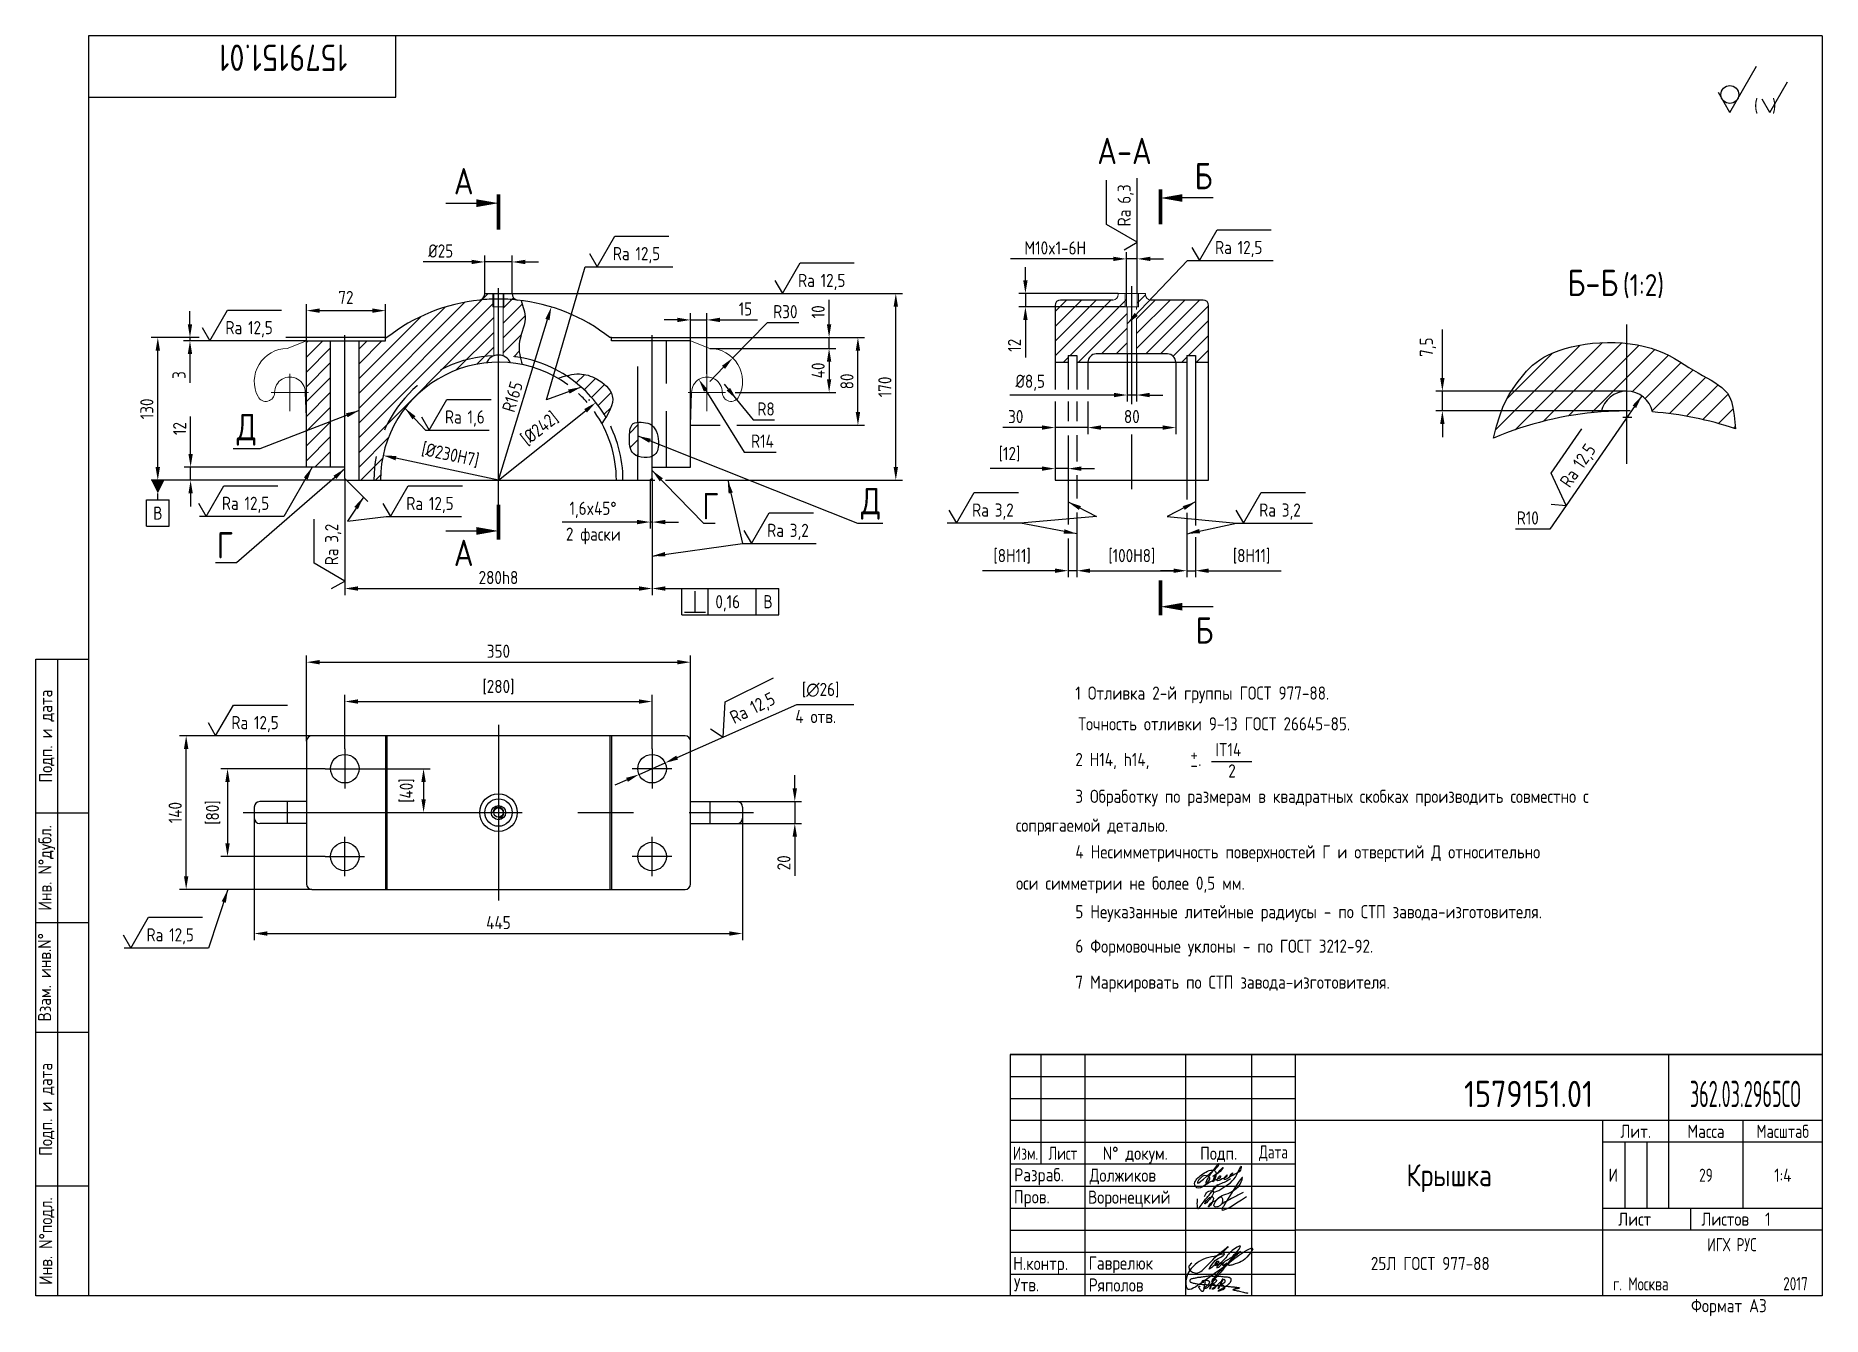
# Paper-space layout 'A3_MCad' of a CAD drawing. Header units: millimetres. Extents: x 8 to 415, y 0 to 292.
# The model-space entities are those that its viewports show. They can reach past a viewport. Long polylines and large blocks are cut down to what shows.
import ezdxf
from ezdxf.enums import TextEntityAlignment as Align

# ---------------------------------------------------------------- set-up
doc = ezdxf.new("R2010")
doc.units = ezdxf.units.MM
doc.header["$LTSCALE"] = 0.5
doc.linetypes.add('CENTER', pattern=[50.8, 31.75, -6.35, 6.35, -6.35])
doc.linetypes.add('HIDDEN', pattern=[9.525, 6.35, -3.175])
for name, color, linetype in [('Bord', 1, 'Continuous'), ('Cen', 5, 'CENTER'), ('Cont', 6, 'Continuous'), ('Dim', 7, 'Continuous'), ('Hatch', 2, 'Continuous'), ('Hide', 2, 'HIDDEN'), ('Text', 3, 'Continuous'), ('Textb', 6, 'Continuous')]:
    doc.layers.add(name, color=color, linetype=linetype)
doc.layers.get('Defpoints').off()
doc.styles.add('DIM', font='RUSS.SHX', dxfattribs={"width": 0.8})
doc.styles.add('Style1', font='romans.shx', dxfattribs={"width": 0.8})
doc.dimstyles.new('LIN 4', dxfattribs={"dimscale": 4, "dimtxt": 3, "dimasz": 3, "dimexe": 1.5, "dimexo": 0, "dimgap": 1.5, "dimtad": 1, "dimdec": 1, "dimrnd": 1, "dimtxsty": 'Style1', "dimcen": 0, "dimdle": 2, "dimclrd": 256, "dimclrt": 3, "dimadec": 0, "dimazin": 0, "dimtfac": 0.666667, "dimtdec": 1, "dimtmove": 0, "dimatfit": 0, "dimfxl": 1, "dimtvp": 0.833333, "dimtolj": 1, "dimtzin": 0, "dimarcsym": 0})
doc.dimstyles.new('LIN2', dxfattribs={"dimscale": 2, "dimtxt": 3, "dimasz": 3, "dimexe": 1.5, "dimexo": 0, "dimgap": 1.5, "dimtad": 1, "dimdec": 4, "dimrnd": 1, "dimdsep": 46, "dimtxsty": 'DIM', "dimcen": 0, "dimdle": 2, "dimclrd": 256, "dimclrt": 3, "dimadec": 0, "dimazin": 0, "dimtfac": 0.666667, "dimtdec": 4, "dimtmove": 0, "dimatfit": 3, "dimfxl": 1, "dimtvp": 0.833333, "dimtolj": 1, "dimtzin": 0, "dimarcsym": 0})
doc.dimstyles.new('LIN4', dxfattribs={"dimscale": 4, "dimtxt": 3, "dimasz": 3, "dimexe": 1.5, "dimexo": 0, "dimgap": 1, "dimtad": 1, "dimdec": 1, "dimzin": 0, "dimtxsty": 'Style1', "dimcen": 0, "dimclrt": 3, "dimadec": 0, "dimazin": 0, "dimtfac": 1, "dimtdec": 1, "dimtmove": 0, "dimatfit": 3, "dimfxl": 1, "dimtolj": 1, "dimtzin": 12, "dimarcsym": 0})
doc.dimstyles.new('Rad4', dxfattribs={"dimscale": 4, "dimtxt": 3, "dimasz": 3, "dimexe": 1.5, "dimexo": 0, "dimgap": 1, "dimtad": 1, "dimtoh": 1, "dimdec": 0, "dimzin": 0, "dimtxsty": 'Style1', "dimcen": 0, "dimse1": 1, "dimclrt": 3, "dimadec": 0, "dimazin": 0, "dimtfac": 1, "dimtdec": 0, "dimtmove": 0, "dimatfit": 2, "dimfxl": 1, "dimtolj": 1, "dimtzin": 12, "dimarcsym": 0})

psp = doc.layouts.new('A3_MCad')

# ---------------------------------------------------------------- texts
at = {"layer": 'Text', "style": 'Style1', "width": 0.8}
for s, p in [('1 Отливка 2-й группы ГОСТ 977-88.', (244.84, 140.8)), ('Точность отливки 9-13 ГОСТ 26645-85.', (245.49, 133.8)), ('IT14', (276.73, 127.92)), ('2 H14, h14,       .', (244.84, 125.68)), ('+ ', (271.04, 126.82)), ('-', (271.04, 124.42)), ('2', (279.68, 123.07)), ('3 Обрабoтку по размерам в квадратных скобках производить совместно с', (244.84, 117.29)), ('сопрягаемой деталью.', (231.29, 110.71)), ('4 Несимметричность поверхностей Г и отверстий Д относительно ', (244.84, 104.64)), ('оси симметрии не более 0,5 мм.', (231.34, 97.51)), ('5 Неуказанные литейные радиусы - по СТП завода-изготовителя.', (244.84, 91.01)), ('6 Формовочные уклоны - по ГОСТ 3212-92.', (244.84, 83.16)), ('7 Маркировать по СТП завода-изготовителя.', (244.84, 74.97))]:
    psp.add_text(s, height=3, dxfattribs=at).set_placement(p)

msp = doc.modelspace()

# ---------------------------------------------------------------- texts
at = {"layer": 'Cont', "color": 3, "insert": (354.80975, -688.99498), "char_height": 12, "attachment_point": 7, "style": 'Style1'}
msp.add_mtext('\\A1;', dxfattribs=at)
at = {"layer": 'Dim', "color": 3, "char_height": 12, "style": 'Style1'}
for s, insert, attachment_point in [('\\A1;', (1056.25915, -549.18435), 7), ('\\A1;', (500.62363, -554.78387), 7), ('\\A1;', (565.90261, -554.78387), 7), ('\\A1;R8', (599.37929, -688.30103), 5), ('\\A1;', (109.94944, -720.64913), 9), ('\\A1;', (543.20172, -777.75915), 7), ('\\A1;', (85.20473, -782.23113), 9), ('\\A1;', (313.01672, -782.37468), 7), ('\\A1;', (810.40385, -788.36775), 9), ('\\A1;', (857.42124, -788.36775), 9), ('\\A1;', (633.54836, -801.46997), 7), ('\\A1;', (678.59, -801.46997), 7), ('\\A1;', (81.72817, -824.32865), 9), ('\\A1;', (16.53342, -1175.31748), 9)]:
    msp.add_mtext(s, dxfattribs=dict(at, insert=insert, attachment_point=attachment_point))
at = {"layer": 'Dim', "color": 3, "char_height": 12, "attachment_point": 5, "style": 'Style1'}
for s, insert, rotation in [('\\A1;10', (646.85116, -599.78706), 90), ('\\A1;[%%C230H7]', (311.6189, -730.30647), 347.87366658)]:
    msp.add_mtext(s, dxfattribs=dict(at, insert=insert, rotation=rotation))
at = {"layer": 'Text', "style": 'Style1', "width": 0.8}
for s, height, p in [('2 фаски', 12, (417.05161, -808.29746)), ('0,16', 12, (553.21016, -869.85049)), ('В', 12, (596.94816, -869.85049)), ('4 отв.', 12, (626.07746, -974.44095)), ('R10', 6, (1265.5931, -1581.13067))]:
    msp.add_text(s, height=height, dxfattribs=at).set_placement(p)

# ---------------------------------------------------------------- blocks, each defined once
blk = doc.blocks.new('A3')
at = {"layer": 'Bord'}
for p, q in [((230, 55), (295, 55)), ((230, 50), (295, 50)), ((230, 45), (295, 45)), ((370, 40), (370, 25)), ((375, 40), (375, 25)), ((230, 30), (295, 30)), ((230, 25), (295, 25)), ((230, 20), (295, 20)), ((230, 15), (295, 15)), ((230, 10), (295, 10))]:
    blk.add_line(p, q, dxfattribs=at)
at = {"layer": 'Cont'}
for p, q in [((415, 292), (20, 292)), ((20, 292), (20, 5)), ((90, 278), (90, 292)), ((415, 292), (415, 5)), ((20, 278), (90, 278)), ((8, 5), (8, 150)), ((8, 150), (20, 150)), ((13, 5), (13, 150)), ((8, 115), (20, 115)), ((20, 90), (8, 90)), ((20, 65), (8, 65)), ((230, 60), (415, 60)), ((415, 60), (230, 60)), ((230, 60), (230, 5)), ((237, 60), (237, 35)), ((247, 60), (247, 5)), ((270, 5), (270, 60)), ((285, 60), (285, 5)), ((295, 5), (295, 60)), ((380, 60), (380, 25)), ((295, 45), (415, 45)), ((365, 5), (365, 45)), ((397, 25), (397, 45)), ((230, 40), (295, 40)), ((415, 40), (365, 40)), ((295, 35), (230, 35)), ((20, 30), (8, 30)), ((365, 25), (415, 25)), ((385, 25), (385, 20)), ((415, 20), (295, 20)), ((20, 5), (8, 5)), ((415, 5), (20, 5))]:
    blk.add_line(p, q, dxfattribs=at)
at = {"layer": 'Text', "style": 'Style1', "width": 0.8}
for s, p in [('Подп. и дата', (10.5, 132.5)), ('Инв. N%%dдубл.', (10.5, 102.5)), ('Взам. инв.N%%d ', (10, 78.38)), ('Подп. и дата', (10.5, 47.5)), ('Инв. N%%dподл.', (10.5, 17.5))]:
    blk.add_text(s, height=3, rotation=90, dxfattribs=at).set_placement(p, align=Align.MIDDLE)
at = {"layer": 'Text', "style": 'Style1'}
for s, width, p in [('Лит.', 0.8, (372.5, 42.5)), ('Масса', 0.8, (388.5, 42.5)), ('Масштаб', 0.75, (406, 42.5)), ('Изм.', 0.7, (233.5, 37.5)), ('Лист', 0.7, (242, 37.5)), ('N%%d докум.', 0.8, (258.5, 37.5)), ('Подп.', 0.8, (277.5, 37.5)), ('Лист', 0.8, (372.27, 22.5)), ('Листов', 0.8, (392.9, 22.5))]:
    blk.add_text(s, height=3, dxfattribs=dict(at, width=width)).set_placement(p, align=Align.MIDDLE_CENTER)
at = {"layer": 'Text', "style": 'Style1', "width": 0.7}
for s, p in [('Дата', (290, 37.5)), ('ИГХ РУС', (394.43, 16.69))]:
    blk.add_text(s, height=3, dxfattribs=at).set_placement(p, align=Align.MIDDLE)
at = {"layer": 'Text', "style": 'Style1'}
for s, width, p in [('Разpаб.', 0.8, (230.92, 31.1)), ('Пpов.', 0.8, (230.84, 26.08)), ('Н.контp.', 0.8, (230.68, 10.92)), ('Утв.', 0.8, (230.84, 6.06)), ('г. Москва', 0.7, (367.32, 6.25)), ('Фоpмат А3', 0.8, (385.11, 1.29))]:
    blk.add_text(s, height=3, dxfattribs=dict(at, width=width)).set_placement(p)
for tag, p, width in [('ФИО', (249, 31), 0.8), ('И', (366.3, 31.02), 0.8), ('ФИО', (249, 26), 0.8), ('ГОСТ_СОРТАМЕНТА', (307, 14), 0.8), ('ФИО', (249, 11), 0.8), ('ФИО', (249, 6), 0.8), ('2007', (402.85, 6.29), 0.7)]:
    blk.add_attdef(tag, p, '', height=3, dxfattribs=dict(at, width=width))
at = {"layer": 'Text', "style": 'Style1', "width": 0.8}
for tag, p in [('200', (388.5, 32.5)), ('1:20', (406, 32.5))]:
    blk.add_attdef(tag, text='', height=3, dxfattribs=at).set_placement(p, align=Align.MIDDLE)
blk.add_attdef('СБОРОЧНЫЙ_ЧЕРТЕЖ', text='', height=3, dxfattribs=at).set_placement((330, 21.3), align=Align.CENTER)
for tag, p in [('1', (379, 22.5)), ('2', (402.6, 22.5))]:
    blk.add_attdef(tag, text='', height=3, dxfattribs=at).set_placement(p, align=Align.MIDDLE_CENTER)
blk.add_attdef('ЛИСТ', text='', height=3, dxfattribs=at).set_placement((295.75, 12.5), align=Align.MIDDLE_LEFT)
at = {"layer": 'Text', "style": 'Style1', "width": 0.7}
blk.add_attdef('%%OГОСТ_ТЕХ._ТРЕБОВАНИЙ', text='', height=3, dxfattribs=at).set_placement((307, 8), align=Align.BOTTOM_LEFT)
at = {"layer": 'Textb', "style": 'Style1', "width": 0.8}
blk.add_attdef('1234567', (79, 290), '', height=6, rotation=180, dxfattribs=at)
blk.add_attdef('1234567', (333.4, 48), '', height=6, dxfattribs=at)
for tag, height, p in [('123ХЯ', 6, (393.62, 48)), ('НАИМЕНОВАНИЕ', 5, (330, 30))]:
    blk.add_attdef(tag, text='', height=height, dxfattribs=at).set_placement(p, align=Align.CENTER)
blk = doc.blocks.new('sherISO_12')
at = {"layer": 'Cont'}
for q in [(-15, -6.96), (-23.66, -12.96)]:
    blk.add_line((-21.06, -17.46), q, dxfattribs=at)
blk.add_circle((-21.06, -13.39), 2.03, dxfattribs=at)
at = {"layer": 'Text'}
for q in [(-7.92, -10.46), (-13.69, -14.46)]:
    blk.add_line((-11.96, -17.46), q, dxfattribs=at)
at = {"layer": 'Text', "style": 'Style1', "width": 0.8}
blk.add_text('(  )', height=3, dxfattribs=at).set_placement((-15.53, -17.46))
blk = doc.blocks.new('A$C63F45750')
at = {"layer": 'Text'}
for points, knots in [([(3.17, 2.37), (3.12, 2.38), (3.04, 2.41), (2.94, 2.5), (2.85, 2.57), (2.79, 2.69), (2.87, 2.77), (2.99, 2.84), (3.16, 2.89), (3.36, 2.93), (3.6, 2.95), (3.82, 2.92), (4.05, 2.87), (4.25, 2.78), (4.45, 2.63), (4.46, 2.42), (4.38, 2.26), (4.28, 2.1), (4.17, 1.94), (4.03, 1.78), (3.89, 1.62), (3.75, 1.52), (3.63, 1.43), (3.49, 1.36), (3.35, 1.3), (3.24, 1.25), (3.16, 1.21), (3.12, 1.15), (3.19, 1.1), (3.27, 1.09), (3.4, 1.07), (3.55, 1.07), (3.72, 1.12), (3.92, 1.19), (4.1, 1.34), (4.26, 1.51), (4.44, 1.65), (4.59, 1.81), (4.74, 1.93), (4.84, 2.04), (4.93, 2.14), (5.07, 2.29), (5.19, 2.53), (5.28, 2.68), (5.35, 2.96), (5.23, 2.66), (5.2, 2.44), (5.04, 2.09), (4.95, 1.81), (4.86, 1.57), (4.75, 1.31), (4.67, 1.12), (4.46, 0.78), (4.62, 1.17), (4.71, 1.45), (4.88, 1.74), (5.01, 2), (5.08, 2.19), (5.19, 2.4), (5.32, 2.58), (5.4, 2.75), (5.52, 2.89), (5.65, 3.04), (5.85, 3.1), (6.02, 3.03), (6.08, 2.87), (6.03, 2.7), (5.9, 2.51), (5.7, 2.37), (5.55, 2.23), (5.4, 2.17), (5.31, 2.12), (5.12, 2.09), (5.35, 2.07), (5.48, 2), (5.64, 1.93), (5.75, 1.8), (5.85, 1.67), (5.89, 1.54), (5.89, 1.37), (5.8, 1.2), (5.63, 1.06), (5.41, 0.94), (5.23, 0.86), (5.02, 0.92), (5.13, 1.1), (5.28, 1.16), (5.44, 1.27), (5.61, 1.36), (5.74, 1.46), (5.86, 1.53), (5.95, 1.61), (6.05, 1.69), (6.15, 1.77), (6.28, 1.87), (6.46, 2.02), (6.65, 2.19), (6.83, 2.37), (6.98, 2.49), (7.11, 2.61), (7.2, 2.74), (7.32, 2.84), (7.42, 2.97), (7.48, 3.08), (7.48, 3.27), (7.34, 3.08), (7.28, 2.94), (7.18, 2.69), (7.1, 2.46), (7, 2.22), (6.93, 1.98), (6.83, 1.78), (6.73, 1.55), (6.67, 1.34), (6.6, 1.14), (6.56, 1.03), (6.39, 0.99), (6.62, 1.33), (6.75, 1.54), (6.93, 1.87), (7.05, 2.08), (7.18, 2.32), (7.33, 2.6), (7.47, 2.89), (7.6, 3.07), (7.79, 3.18), (7.95, 3.01), (8, 2.81), (7.99, 2.62), (7.94, 2.46), (7.83, 2.33), (7.69, 2.22), (7.53, 2.11), (7.37, 2.03), (7.21, 1.99), (7.11, 1.97), (6.89, 1.98), (7.07, 1.94), (7.15, 1.9), (7.27, 1.88), (7.39, 1.84), (7.52, 1.81), (7.62, 1.72), (7.7, 1.62), (7.78, 1.51), (7.83, 1.39), (7.87, 1.26), (7.88, 1.13), (7.86, 0.99), (7.75, 0.88), (7.6, 0.77), (7.4, 0.73), (7.19, 0.66), (6.97, 0.55), (6.71, 0.48), (6.57, 0.44), (6.42, 0.42), (6.52, 0.58), (6.61, 0.64), (6.81, 0.78), (7.06, 0.89), (7.33, 1.04), (7.55, 1.16), (7.7, 1.24), (7.84, 1.32), (7.99, 1.43), (8.21, 1.58), (8.48, 1.76), (8.74, 1.95), (8.97, 2.12), (9.1, 2.29), (9.23, 2.44), (9.3, 2.6), (9.37, 2.74), (9.42, 2.92), (9.45, 3.13), (9.21, 3.48), (8.67, 3.59), (8.09, 3.63), (7.57, 3.66), (7.06, 3.74), (6.57, 3.75), (6.09, 3.74), (5.67, 3.78), (5.28, 3.78), (4.96, 3.81), (4.65, 3.83), (4.31, 3.82), (3.97, 3.79), (3.61, 3.74), (3.22, 3.67), (2.86, 3.66), (2.53, 3.61), (2.18, 3.52), (1.78, 3.54), (1.38, 3.37), (0.96, 3.35), (0.58, 3.24), (0.25, 3.19), (0.03, 3.06), (-0.03, 2.83), (0.02, 2.6), (0.26, 2.38), (0.59, 2.33), (1, 2.2), (1.48, 2.15), (1.93, 2.05), (2.35, 2.02), (2.72, 2.01), (3.11, 1.94), (3.68, 1.94), (4.25, 1.83), (4.91, 1.87), (5.53, 1.76), (6.13, 1.72), (6.73, 1.71), (7.32, 1.62), (7.99, 1.55), (8.64, 1.54), (9.16, 1.46), (9.61, 1.42), (10.03, 1.4), (10.41, 1.32), (10.73, 1.29), (11.01, 1.24), (11.18, 1.23), (11.42, 1.14), (11.18, 1.06), (11.01, 1.03), (10.71, 0.98), (10.37, 0.92), (10.1, 0.91), (9.65, 0.75), (10.22, 0.67), (10.54, 0.59), (11.08, 0.47), (11.61, 0.35), (12.17, 0.15), (12.64, 0.08), (12.98, 0.03), (13.11, 0.01), (13.18, 0)], [0, 0, 0, 0, 0.153866, 0.270441, 0.388867, 0.510533, 0.592156, 0.71333, 0.90842, 1.11344, 1.349254, 1.61246, 1.782219, 2.047249, 2.291879, 2.451528, 2.651081, 2.806158, 3.017979, 3.227348, 3.462381, 3.633009, 3.75766, 3.920516, 4.080796, 4.214529, 4.291786, 4.349969, 4.397594, 4.50822, 4.594826, 4.799244, 4.954392, 5.128468, 5.437537, 5.632649, 5.842485, 6.094987, 6.293219, 6.410959, 6.551192, 6.687808, 7.022147, 7.294342, 7.425356, 7.52079, 7.946481, 8.313051, 8.59833, 8.833695, 9.090496, 9.427695, 9.601191, 9.883219, 10.093306, 10.673943, 10.798776, 10.974628, 11.287247, 11.486184, 11.648652, 11.848902, 12.027194, 12.25348, 12.40059, 12.537783, 12.716293, 12.91523, 13.208551, 13.438489, 13.549668, 13.67779, 13.77127, 13.930001, 14.029091, 14.272112, 14.434836, 14.547084, 14.739051, 14.830983, 15.061241, 15.268922, 15.500489, 15.788979, 15.879568, 16.024283, 16.221854, 16.418714, 16.593102, 16.783247, 16.91018, 17.018213, 17.135263, 17.278205, 17.430482, 17.620087, 17.979626, 18.191789, 18.388716, 18.565718, 18.714854, 18.857929, 19.039974, 19.171375, 19.283034, 19.400085, 19.618058, 19.882245, 20.150781, 20.377854, 20.649532, 20.89723, 21.042543, 21.40016, 21.557817, 21.667145, 21.752781, 21.926256, 22.412297, 22.813145, 22.961412, 23.171289, 23.607257, 23.940428, 24.110007, 24.291214, 24.48084, 24.697609, 24.904078, 25.034245, 25.218018, 25.407651, 25.573473, 25.787447, 25.930292, 26.051316, 26.18846, 26.285312, 26.406799, 26.52425, 26.630463, 26.793722, 26.898606, 27.029313, 27.171012, 27.314101, 27.419918, 27.580557, 27.709367, 27.829268, 28.024364, 28.266961, 28.41242, 28.705761, 28.989137, 29.187748, 29.233768, 29.332802, 29.529535, 29.667094, 30.039923, 30.332117, 30.61061, 30.769982, 30.856778, 31.109923, 31.313488, 31.656425, 32.066331, 32.296628, 32.49714, 32.710276, 32.891468, 33.014834, 33.177747, 33.444503, 33.618009, 34.409008, 34.914636, 35.419802, 35.95397, 36.458179, 36.88069, 37.388403, 37.738353, 38.034261, 38.353468, 38.693154, 39.037638, 39.391136, 39.787481, 40.203773, 40.488977, 40.784975, 41.26625, 41.668005, 42.070065, 42.499388, 42.869834, 43.079573, 43.213439, 43.554591, 43.717296, 44.153724, 44.506336, 45.019111, 45.587859, 45.90191, 46.270392, 46.703958, 47.093115, 47.952647, 48.44014, 49.079253, 49.808223, 50.268654, 50.851051, 51.604831, 52.298429, 52.776925, 53.1907, 53.661988, 54.042386, 54.348524, 54.616841, 54.853814, 54.983777, 55.126096, 55.333328, 55.613101, 56.008732, 56.315809, 56.59982, 56.87931, 57.399251, 57.889617, 58.432507, 59.066698, 59.660314, 59.862668, 60.07277, 60.07277, 60.07277, 60.07277]), ([(2.31, 1.53), (2.26, 1.52), (2.17, 1.51), (2.06, 1.48), (1.93, 1.38), (2.07, 1.25), (2.14, 1.11), (2.26, 0.93), (2.39, 0.72), (2.57, 0.54), (2.71, 0.44), (2.86, 0.4), (3.02, 0.43), (3.14, 0.54), (3.21, 0.79), (3.25, 1.07), (3.31, 1.4), (3.35, 1.67), (3.38, 1.92), (3.47, 2.19), (3.5, 2.43), (3.54, 2.59), (3.56, 2.64)], [0, 0, 0, 0, 0.15847, 0.269731, 0.363591, 0.555514, 0.688037, 0.848606, 1.204359, 1.433632, 1.58673, 1.729549, 1.880686, 2.057874, 2.19169, 2.63505, 2.928153, 3.184121, 3.441863, 3.696117, 4.025873, 4.178055, 4.178055, 4.178055, 4.178055])]:
    blk.add_open_spline(points, degree=3, knots=knots, dxfattribs=at)
blk = doc.blocks.new('ZNAK02')
at = {"layer": 'Textb', "style": 'Style1', "width": 0.8}
blk.add_attdef('А-А', text='', height=6, dxfattribs=at).set_placement((13.92, -0.06), align=Align.RIGHT)
blk.add_attdef('SC(1)', (14.94, -0.06), '', height=5, dxfattribs=at)
blk = doc.blocks.new('sherISO_01')
at = {"layer": 'Text'}
blk.add_line((4.04, 7), (16.36, 7), dxfattribs=at)
blk.add_lwpolyline([(-1.73, 3), (0, 0), (4.04, 7)], dxfattribs=at)
at = {"layer": 'Text', "style": 'Style1', "width": 0.8}
blk.add_text('Ra', height=3, dxfattribs=at).set_placement((3.58, 1.5))
blk.add_attdef('12,5', (8.73, 1.5), '', height=3, dxfattribs=at)
blk = doc.blocks.new('*D19')
at = {"layer": 'Dim', "lineweight": -2, "transparency": 16777216}
for p, q in [((1231.72, -1514.38), (1231.72, -1492.32)), ((1231.72, -1529.38), (1231.72, -1520.38)), ((1231.72, -1535.38), (1231.72, -1541.38))]:
    blk.add_line(p, q, dxfattribs=at)
at = {"layer": 'Dim', "color": 0, "lineweight": -2, "transparency": 16777216}
for p, q in [((1315.77, -1520.38), (1228.72, -1520.38)), ((1315.77, -1529.38), (1228.72, -1529.38))]:
    blk.add_line(p, q, dxfattribs=at)
at = {"layer": 'Dim', "transparency": 16777216}
for points in [[(1230.72, -1514.38), (1232.72, -1514.38), (1231.72, -1520.38)], [(1230.72, -1535.38), (1232.72, -1535.38), (1231.72, -1529.38)]]:
    blk.add_solid(points, dxfattribs=at)
at = {"layer": 'Dim', "color": 3, "transparency": 16777216, "insert": (1225.15, -1500.35), "char_height": 6, "attachment_point": 5, "rotation": 90, "style": 'DIM'}
blk.add_mtext('\\A1;{\\Fromans.shx;7,5}', dxfattribs=at)
blk = doc.blocks.new('*D20')
at = {"layer": 'Dim', "color": 0, "lineweight": -2, "transparency": 16777216}
for p, q in [((215.54, -751.59), (215.54, -857.85)), ((495.54, -751.59), (495.54, -857.85)), ((227.54, -851.85), (483.54, -851.85))]:
    blk.add_line(p, q, dxfattribs=at)
at = {"layer": 'Dim', "color": 0, "transparency": 16777216}
for points in [[(227.54, -849.85), (227.54, -853.85), (215.54, -851.85)], [(483.54, -849.85), (483.54, -853.85), (495.54, -851.85)]]:
    blk.add_solid(points, dxfattribs=at)
at = {"layer": 'Dim', "color": 3, "transparency": 16777216, "insert": (355.54, -841.85), "char_height": 12, "attachment_point": 5, "style": 'Style1'}
blk.add_mtext('\\A1;280h8', dxfattribs=at)
blk = doc.blocks.new('*D21')
at = {"layer": 'Dim', "color": 0, "lineweight": -2, "transparency": 16777216}
for p, q in [((75.02, -729.19), (75.02, -695.02)), ((180.54, -741.19), (69.02, -741.19)), ((75.02, -753.19), (75.02, -741.19)), ((215.54, -753.19), (69.02, -753.19)), ((75.02, -765.19), (75.02, -777.19))]:
    blk.add_line(p, q, dxfattribs=at)
at = {"layer": 'Dim', "color": 0, "transparency": 16777216}
for points in [[(73.02, -729.19), (77.02, -729.19), (75.02, -741.19)], [(73.02, -765.19), (77.02, -765.19), (75.02, -753.19)]]:
    blk.add_solid(points, dxfattribs=at)
at = {"layer": 'Dim', "color": 3, "transparency": 16777216, "insert": (65.02, -706.1), "char_height": 12, "attachment_point": 5, "rotation": 90, "style": 'Style1'}
blk.add_mtext('\\A1;12', dxfattribs=at)
blk = doc.blocks.new('*D22')
at = {"layer": 'Dim', "color": 0, "lineweight": -2, "transparency": 16777216}
for p, q in [((82.86, -623.19), (39.11, -623.19)), ((45.11, -741.19), (45.11, -635.19)), ((217.14, -753.19), (39.11, -753.19))]:
    blk.add_line(p, q, dxfattribs=at)
at = {"layer": 'Dim', "color": 0, "transparency": 16777216}
for points in [[(43.11, -635.19), (47.11, -635.19), (45.11, -623.19)], [(43.11, -741.19), (47.11, -741.19), (45.11, -753.19)]]:
    blk.add_solid(points, dxfattribs=at)
at = {"layer": 'Dim', "color": 3, "transparency": 16777216, "insert": (35.11, -688.19), "char_height": 12, "attachment_point": 5, "rotation": 90, "style": 'Style1'}
blk.add_mtext('\\A1;130', dxfattribs=at)
blk = doc.blocks.new('*D23')
at = {"layer": 'Dim', "color": 0, "lineweight": -2, "transparency": 16777216}
for p, q in [((74.44, -611.19), (74.44, -599.19)), ((82.86, -623.19), (68.44, -623.19)), ((180.54, -626.19), (68.44, -626.19)), ((74.44, -623.19), (74.44, -626.19)), ((74.44, -638.19), (74.44, -664.59))]:
    blk.add_line(p, q, dxfattribs=at)
at = {"layer": 'Dim', "color": 0, "transparency": 16777216}
for points in [[(72.44, -611.19), (76.44, -611.19), (74.44, -623.19)], [(72.44, -638.19), (76.44, -638.19), (74.44, -626.19)]]:
    blk.add_solid(points, dxfattribs=at)
at = {"layer": 'Dim', "color": 3, "transparency": 16777216, "insert": (64.44, -657.39), "char_height": 12, "attachment_point": 5, "rotation": 90, "style": 'Style1'}
blk.add_mtext('\\A1;3', dxfattribs=at)
blk = doc.blocks.new('*D24')
at = {"layer": 'Dim', "color": 0, "lineweight": -2, "transparency": 16777216}
for p, q in [((343.04, -583.19), (343.04, -548.36)), ((368.04, -583.19), (368.04, -548.36)), ((331.04, -554.36), (286.81, -554.36)), ((368.04, -554.36), (343.04, -554.36)), ((380.04, -554.36), (392.04, -554.36))]:
    blk.add_line(p, q, dxfattribs=at)
at = {"layer": 'Dim', "color": 0, "transparency": 16777216}
for points in [[(331.04, -552.36), (331.04, -556.36), (343.04, -554.36)], [(380.04, -552.36), (380.04, -556.36), (368.04, -554.36)]]:
    blk.add_solid(points, dxfattribs=at)
at = {"layer": 'Dim', "color": 3, "transparency": 16777216, "insert": (302.93, -544.36), "char_height": 12, "attachment_point": 5, "style": 'Style1'}
blk.add_mtext('\\A1;%%c25', dxfattribs=at)
blk = doc.blocks.new('*D25')
at = {"layer": 'Dim', "color": 0, "lineweight": -2, "transparency": 16777216}
for p, q in [((530.54, -626.19), (530.54, -601.16)), ((545.54, -656.19), (545.54, -601.16)), ((518.54, -607.16), (506.54, -607.16)), ((530.54, -607.16), (545.54, -607.16)), ((557.54, -607.16), (591.71, -607.16))]:
    blk.add_line(p, q, dxfattribs=at)
at = {"layer": 'Dim', "color": 0, "transparency": 16777216}
for points in [[(518.54, -605.16), (518.54, -609.16), (530.54, -607.16)], [(557.54, -605.16), (557.54, -609.16), (545.54, -607.16)]]:
    blk.add_solid(points, dxfattribs=at)
at = {"layer": 'Dim', "color": 3, "transparency": 16777216, "insert": (580.63, -597.16), "char_height": 12, "attachment_point": 5, "style": 'Style1'}
blk.add_mtext('\\A1;15', dxfattribs=at)
blk = doc.blocks.new('*D26')
at = {"layer": 'Dim', "color": 0, "lineweight": -2, "transparency": 16777216}
for p, q in [((548.04, -633.19), (662.85, -633.19)), ((656.85, -645.19), (656.85, -661.19)), ((571.36, -673.19), (662.85, -673.19))]:
    blk.add_line(p, q, dxfattribs=at)
at = {"layer": 'Dim', "color": 0, "transparency": 16777216}
for points in [[(654.85, -645.19), (658.85, -645.19), (656.85, -633.19)], [(654.85, -661.19), (658.85, -661.19), (656.85, -673.19)]]:
    blk.add_solid(points, dxfattribs=at)
at = {"layer": 'Dim', "color": 3, "transparency": 16777216, "insert": (646.85, -653.19), "char_height": 12, "attachment_point": 5, "rotation": 90, "style": 'Style1'}
blk.add_mtext('\\A1;40', dxfattribs=at)
blk = doc.blocks.new('*D27')
at = {"layer": 'Dim', "color": 0, "lineweight": -2, "transparency": 16777216}
for p, q in [((458.54, -623.19), (689.12, -623.19)), ((683.12, -691.19), (683.12, -635.19)), ((572.84, -703.19), (689.12, -703.19))]:
    blk.add_line(p, q, dxfattribs=at)
at = {"layer": 'Dim', "color": 0, "transparency": 16777216}
for points in [[(681.12, -635.19), (685.12, -635.19), (683.12, -623.19)], [(681.12, -691.19), (685.12, -691.19), (683.12, -703.19)]]:
    blk.add_solid(points, dxfattribs=at)
at = {"layer": 'Dim', "color": 3, "transparency": 16777216, "insert": (673.12, -663.19), "char_height": 12, "attachment_point": 5, "rotation": 90, "style": 'Style1'}
blk.add_mtext('\\A1;80', dxfattribs=at)
blk = doc.blocks.new('*D28')
at = {"layer": 'Dim', "color": 0, "lineweight": -2, "transparency": 16777216}
for p, q in [((569.07, -641.78), (600.64, -609.64)), ((600.64, -609.64), (629.32, -609.64)), ((548.04, -663.19), (560.66, -650.35))]:
    blk.add_line(p, q, dxfattribs=at)
at = {"layer": 'Dim', "color": 0, "transparency": 16777216}
blk.add_solid([(559.23, -648.94), (562.08, -651.75), (569.07, -641.78)], dxfattribs=at)
at = {"layer": 'Dim', "color": 3, "transparency": 16777216, "insert": (616.98, -599.64), "char_height": 12, "attachment_point": 5, "style": 'Style1'}
blk.add_mtext('\\A1;R30', dxfattribs=at)
blk = doc.blocks.new('*D29')
at = {"layer": 'Dim', "color": 0, "lineweight": -2, "transparency": 16777216}
for p, q in [((544.48, -671.49), (552.96, -685.06)), ((552.96, -685.06), (579.51, -727.55)), ((579.51, -727.55), (608.65, -727.55))]:
    blk.add_line(p, q, dxfattribs=at)
at = {"layer": 'Dim', "color": 0, "transparency": 16777216}
blk.add_solid([(546.18, -670.43), (542.79, -672.55), (538.12, -661.31)], dxfattribs=at)
at = {"layer": 'Dim', "color": 3, "transparency": 16777216, "insert": (596.08, -717.55), "char_height": 12, "attachment_point": 5, "style": 'Style1'}
blk.add_mtext('\\A1;R14', dxfattribs=at)
blk = doc.blocks.new('*D30')
at = {"layer": 'Dim', "color": 0, "lineweight": -2, "transparency": 16777216}
for p, q in [((493.94, -753.19), (493.94, -797.32)), ((495.54, -751.59), (495.54, -797.32)), ((481.94, -791.32), (413.49, -791.32)), ((495.54, -791.32), (493.94, -791.32)), ((507.54, -791.32), (519.54, -791.32))]:
    blk.add_line(p, q, dxfattribs=at)
at = {"layer": 'Dim', "color": 0, "transparency": 16777216}
for points in [[(481.94, -789.32), (481.94, -793.32), (493.94, -791.32)], [(507.54, -789.32), (507.54, -793.32), (495.54, -791.32)]]:
    blk.add_solid(points, dxfattribs=at)
at = {"layer": 'Dim', "color": 3, "transparency": 16777216, "insert": (441.71, -780.18), "char_height": 12, "attachment_point": 5, "style": 'Style1'}
blk.add_mtext('\\A1;1,6x45%%d', dxfattribs=at)
blk = doc.blocks.new('sherISO_04')
at = {"layer": 'Text'}
blk.add_line((4.04, 7), (14.12, 7), dxfattribs=at)
blk.add_lwpolyline([(-1.73, 3), (0, 0), (4.04, 7)], dxfattribs=at)
at = {"layer": 'Text', "style": 'Style1', "width": 0.8}
blk.add_text('Ra', height=3, dxfattribs=at).set_placement((3.58, 1.5))
blk.add_attdef('3,2', (8.73, 1.5), '', height=3, dxfattribs=at)
blk = doc.blocks.new('*D33')
at = {"layer": 'Dim', "color": 0, "lineweight": -2, "transparency": 16777216}
blk.add_line((355.54, -753.19), (434.91, -689.92), dxfattribs=at)
at = {"layer": 'Dim', "color": 0, "transparency": 16777216}
blk.add_solid([(433.67, -688.36), (436.16, -691.49), (444.3, -682.44)], dxfattribs=at)
at = {"layer": 'Dim', "color": 3, "transparency": 16777216, "insert": (393.26, -706.31), "char_height": 12, "attachment_point": 5, "rotation": 38.55718, "style": 'Style1'}
blk.add_mtext('\\A1;[%%c242]', dxfattribs=at)
blk = doc.blocks.new('ZNAK01')
at = {"layer": 'Textb', "style": 'Style1', "width": 0.8}
blk.add_attdef('А', text='', height=6, dxfattribs=at).set_placement((3.95, -0.02), align=Align.RIGHT)
blk.add_attdef('SC(1)', (5.07, -0.02), '', height=5, dxfattribs=at)
blk = doc.blocks.new('*D35')
at = {"layer": 'Dim', "color": 0, "lineweight": -2, "transparency": 16777216}
for p, q in [((368.04, -583.19), (723.65, -583.19)), ((717.65, -741.19), (717.65, -595.19)), ((507.69, -753.19), (723.65, -753.19))]:
    blk.add_line(p, q, dxfattribs=at)
at = {"layer": 'Dim', "color": 0, "transparency": 16777216}
for points in [[(715.65, -595.19), (719.65, -595.19), (717.65, -583.19)], [(715.65, -741.19), (719.65, -741.19), (717.65, -753.19)]]:
    blk.add_solid(points, dxfattribs=at)
at = {"layer": 'Dim', "color": 3, "transparency": 16777216, "insert": (707.65, -668.19), "char_height": 12, "attachment_point": 5, "rotation": 90, "style": 'Style1'}
blk.add_mtext('\\A1;170', dxfattribs=at)
blk = doc.blocks.new('forma02')
at = {"layer": 'Bord'}
for p, q in [((0, -4.5), (0, -3)), ((-2.57143, -4.5), (2.57143, -4.5)), ((-2.57143, -10.5), (-2.57143, -4.5)), ((2.57143, -10.5), (2.57143, -4.5)), ((-2.57143, -10.5), (2.57143, -10.5))]:
    blk.add_line(p, q, dxfattribs=at)
blk.add_lwpolyline([(0, -3, 0, 3, 0), (0, 0, 3, 3, 0)], format="xyseb", dxfattribs=at)
at = {"layer": 'Text', "style": 'Style1', "width": 0.8}
blk.add_attdef('А', text='', height=3, dxfattribs=at).set_placement((0, -7.5), align=Align.MIDDLE)
blk = doc.blocks.new('*D37')
at = {"layer": 'Dim', "color": 0, "lineweight": -2, "transparency": 16777216}
blk.add_line((355.54, -753.19), (400.23, -606.86), dxfattribs=at)
at = {"layer": 'Dim', "color": 0, "transparency": 16777216}
blk.add_solid([(398.31, -606.27), (402.14, -607.44), (403.73, -595.38)], dxfattribs=at)
at = {"layer": 'Dim', "color": 3, "transparency": 16777216, "insert": (368.32, -677.1), "char_height": 12, "attachment_point": 5, "rotation": 73.01955, "style": 'Style1'}
blk.add_mtext('\\A1;R165', dxfattribs=at)
blk = doc.blocks.new('*D38')
at = {"layer": 'Dim', "color": 0, "lineweight": -2, "transparency": 16777216}
for p, q in [((180.54, -990.97), (180.54, -912.96)), ((192.54, -918.96), (518.54, -918.96)), ((530.54, -990.97), (530.54, -912.96))]:
    blk.add_line(p, q, dxfattribs=at)
at = {"layer": 'Dim', "color": 0, "transparency": 16777216}
for points in [[(192.54, -916.96), (192.54, -920.96), (180.54, -918.96)], [(518.54, -916.96), (518.54, -920.96), (530.54, -918.96)]]:
    blk.add_solid(points, dxfattribs=at)
at = {"layer": 'Dim', "color": 3, "transparency": 16777216, "insert": (355.54, -908.96), "char_height": 12, "attachment_point": 5, "style": 'Style1'}
blk.add_mtext('\\A1;350', dxfattribs=at)
blk = doc.blocks.new('*D39')
at = {"layer": 'Dim', "color": 0, "lineweight": -2, "transparency": 16777216}
for p, q in [((215.54, -997.97), (215.54, -948.81)), ((495.54, -997.97), (495.54, -948.81)), ((227.54, -954.81), (483.54, -954.81))]:
    blk.add_line(p, q, dxfattribs=at)
at = {"layer": 'Dim', "color": 0, "transparency": 16777216}
for points in [[(227.54, -952.81), (227.54, -956.81), (215.54, -954.81)], [(483.54, -952.81), (483.54, -956.81), (495.54, -954.81)]]:
    blk.add_solid(points, dxfattribs=at)
at = {"layer": 'Dim', "color": 3, "transparency": 16777216, "insert": (355.54, -941.67), "char_height": 12, "attachment_point": 5, "style": 'Style1'}
blk.add_mtext('\\A1;[280]', dxfattribs=at)
blk = doc.blocks.new('*D40')
at = {"layer": 'Dim', "color": 0, "lineweight": -2, "transparency": 16777216}
for p, q in [((197.54, -1015.97), (102.69, -1015.97)), ((108.69, -1027.97), (108.69, -1083.97)), ((197.54, -1095.97), (102.69, -1095.97))]:
    blk.add_line(p, q, dxfattribs=at)
at = {"layer": 'Dim', "color": 0, "transparency": 16777216}
for points in [[(106.69, -1027.97), (110.69, -1027.97), (108.69, -1015.97)], [(106.69, -1083.97), (110.69, -1083.97), (108.69, -1095.97)]]:
    blk.add_solid(points, dxfattribs=at)
at = {"layer": 'Dim', "color": 3, "transparency": 16777216, "insert": (95.55, -1055.97), "char_height": 12, "attachment_point": 5, "rotation": 90, "style": 'Style1'}
blk.add_mtext('\\A1;[80]', dxfattribs=at)
blk = doc.blocks.new('*D41')
at = {"layer": 'Dim', "color": 0, "lineweight": -2, "transparency": 16777216}
for p, q in [((133.04, -1060.97), (133.04, -1172.13)), ((578.04, -1060.97), (578.04, -1172.13)), ((145.04, -1166.13), (566.04, -1166.13))]:
    blk.add_line(p, q, dxfattribs=at)
at = {"layer": 'Dim', "color": 0, "transparency": 16777216}
for points in [[(145.04, -1164.13), (145.04, -1168.13), (133.04, -1166.13)], [(566.04, -1164.13), (566.04, -1168.13), (578.04, -1166.13)]]:
    blk.add_solid(points, dxfattribs=at)
at = {"layer": 'Dim', "color": 3, "transparency": 16777216, "insert": (355.54, -1156.13), "char_height": 12, "attachment_point": 5, "style": 'Style1'}
blk.add_mtext('\\A1;445', dxfattribs=at)
blk = doc.blocks.new('*D42')
at = {"layer": 'Dim', "color": 0, "lineweight": -2, "transparency": 16777216}
for p, q in [((185.54, -985.97), (64.97, -985.97)), ((70.97, -1113.97), (70.97, -997.97)), ((185.54, -1125.97), (64.97, -1125.97))]:
    blk.add_line(p, q, dxfattribs=at)
at = {"layer": 'Dim', "color": 0, "transparency": 16777216}
for points in [[(68.97, -997.97), (72.97, -997.97), (70.97, -985.97)], [(68.97, -1113.97), (72.97, -1113.97), (70.97, -1125.97)]]:
    blk.add_solid(points, dxfattribs=at)
at = {"layer": 'Dim', "color": 3, "transparency": 16777216, "insert": (60.97, -1055.97), "char_height": 12, "attachment_point": 5, "rotation": 90, "style": 'Style1'}
blk.add_mtext('\\A1;140', dxfattribs=at)
blk = doc.blocks.new('*D43')
at = {"layer": 'Dim', "color": 0, "lineweight": -2, "transparency": 16777216}
for p, q in [((625.61, -1033.97), (625.61, -1021.97)), ((573.04, -1045.97), (631.61, -1045.97)), ((625.61, -1045.97), (625.61, -1065.97)), ((573.04, -1065.97), (631.61, -1065.97)), ((625.61, -1077.97), (625.61, -1113.51))]:
    blk.add_line(p, q, dxfattribs=at)
at = {"layer": 'Dim', "color": 0, "transparency": 16777216}
for points in [[(623.61, -1033.97), (627.61, -1033.97), (625.61, -1045.97)], [(623.61, -1077.97), (627.61, -1077.97), (625.61, -1065.97)]]:
    blk.add_solid(points, dxfattribs=at)
at = {"layer": 'Dim', "color": 3, "transparency": 16777216, "insert": (615.61, -1101.74), "char_height": 12, "attachment_point": 5, "rotation": 90, "style": 'Style1'}
blk.add_mtext('\\A1;20', dxfattribs=at)
blk = doc.blocks.new('razrez01')
at = {"layer": 'Text', "const_width": 0.8}
blk.add_lwpolyline([(0, 2), (0, -6)], dxfattribs=at)
at = {"layer": 'Text'}
blk.add_lwpolyline([(-12, 0), (-5, 0)], dxfattribs=at)
blk.add_lwpolyline([(0, 0, 0, 1.76, 0), (-5, 0, 1.76, 1.76, 0)], format="xyseb", dxfattribs=at)
at = {"layer": 'Textb', "style": 'Style1', "width": 0.8}
blk.add_attdef('A', (-10.16, 2), '', height=6, dxfattribs=at)
blk = doc.blocks.new('razrez02')
at = {"layer": 'Text', "const_width": 0.8}
blk.add_lwpolyline([(0, 6), (0, -2)], dxfattribs=at)
at = {"layer": 'Text'}
blk.add_lwpolyline([(-12, 0), (-5, 0)], dxfattribs=at)
blk.add_lwpolyline([(0, 0, 0, 1.76, 0), (-5, 0, 1.76, 1.76, 0)], format="xyseb", dxfattribs=at)
at = {"layer": 'Textb', "style": 'Style1', "width": 0.8}
blk.add_attdef('А', (-10.16, -8), '', height=6, dxfattribs=at)
blk = doc.blocks.new('*D46')
at = {"layer": 'Dim', "color": 0, "lineweight": -2, "transparency": 16777216}
for p, q in [((882.72, -782.48), (882.72, -841.62)), ((982.72, -782.75), (982.72, -841.62)), ((894.72, -835.62), (970.72, -835.62))]:
    blk.add_line(p, q, dxfattribs=at)
at = {"layer": 'Dim', "color": 0, "transparency": 16777216}
for points in [[(894.72, -833.62), (894.72, -837.62), (882.72, -835.62)], [(970.72, -833.62), (970.72, -837.62), (982.72, -835.62)]]:
    blk.add_solid(points, dxfattribs=at)
at = {"layer": 'Dim', "color": 3, "transparency": 16777216, "insert": (932.72, -822.48), "char_height": 12, "attachment_point": 5, "style": 'Style1'}
blk.add_mtext('\\A1;[100H8]', dxfattribs=at)
blk = doc.blocks.new('*D47')
at = {"layer": 'Dim', "color": 0, "lineweight": -2, "transparency": 16777216}
for p, q in [((982.72, -782.75), (982.72, -841.62)), ((990.72, -804.99), (990.72, -841.62)), ((970.72, -835.62), (958.72, -835.62)), ((982.72, -835.62), (990.72, -835.62)), ((1002.72, -835.62), (1068.9, -835.62))]:
    blk.add_line(p, q, dxfattribs=at)
at = {"layer": 'Dim', "color": 0, "transparency": 16777216}
for points in [[(970.72, -833.62), (970.72, -837.62), (982.72, -835.62)], [(1002.72, -833.62), (1002.72, -837.62), (990.72, -835.62)]]:
    blk.add_solid(points, dxfattribs=at)
at = {"layer": 'Dim', "color": 3, "transparency": 16777216, "insert": (1041.81, -822.48), "char_height": 12, "attachment_point": 5, "style": 'Style1'}
blk.add_mtext('\\A1;[8H11]', dxfattribs=at)
blk = doc.blocks.new('*D48')
at = {"layer": 'Dim', "color": 0, "lineweight": -2, "transparency": 16777216}
for p, q in [((882.72, -782.48), (882.72, -841.62)), ((874.72, -806.27), (874.72, -841.62)), ((862.72, -835.62), (796.55, -835.62)), ((882.72, -835.62), (874.72, -835.62)), ((894.72, -835.62), (906.72, -835.62))]:
    blk.add_line(p, q, dxfattribs=at)
at = {"layer": 'Dim', "color": 0, "transparency": 16777216}
for points in [[(862.72, -833.62), (862.72, -837.62), (874.72, -835.62)], [(894.72, -833.62), (894.72, -837.62), (882.72, -835.62)]]:
    blk.add_solid(points, dxfattribs=at)
at = {"layer": 'Dim', "color": 3, "transparency": 16777216, "insert": (823.64, -822.48), "char_height": 12, "attachment_point": 5, "style": 'Style1'}
blk.add_mtext('\\A1;[8H11]', dxfattribs=at)
blk = doc.blocks.new('*D49')
at = {"layer": 'Dim', "color": 0, "lineweight": -2, "transparency": 16777216}
for p, q in [((972.72, -645.69), (972.72, -711.24)), ((892.72, -681.41), (892.72, -711.24)), ((904.72, -705.24), (960.72, -705.24))]:
    blk.add_line(p, q, dxfattribs=at)
at = {"layer": 'Dim', "color": 0, "transparency": 16777216}
for points in [[(904.72, -703.24), (904.72, -707.24), (892.72, -705.24)], [(960.72, -703.24), (960.72, -707.24), (972.72, -705.24)]]:
    blk.add_solid(points, dxfattribs=at)
at = {"layer": 'Dim', "color": 3, "transparency": 16777216, "insert": (932.72, -695.24), "char_height": 12, "attachment_point": 5, "style": 'Style1'}
blk.add_mtext('\\A1;80', dxfattribs=at)
blk = doc.blocks.new('*D50')
at = {"layer": 'Dim', "color": 0, "lineweight": -2, "transparency": 16777216}
for p, q in [((862.72, -681.38), (862.72, -711.24)), ((892.72, -681.41), (892.72, -711.24)), ((850.72, -705.24), (815.18, -705.24)), ((892.72, -705.24), (862.72, -705.24)), ((904.72, -705.24), (916.72, -705.24))]:
    blk.add_line(p, q, dxfattribs=at)
at = {"layer": 'Dim', "color": 0, "transparency": 16777216}
for points in [[(850.72, -703.24), (850.72, -707.24), (862.72, -705.24)], [(904.72, -703.24), (904.72, -707.24), (892.72, -705.24)]]:
    blk.add_solid(points, dxfattribs=at)
at = {"layer": 'Dim', "color": 3, "transparency": 16777216, "insert": (826.95, -695.24), "char_height": 12, "attachment_point": 5, "style": 'Style1'}
blk.add_mtext('\\A1;30', dxfattribs=at)
blk = doc.blocks.new('*D51')
at = {"layer": 'Dim', "color": 0, "lineweight": -2, "transparency": 16777216}
for p, q in [((928.47, -638.19), (928.47, -681.58)), ((936.97, -638.19), (936.97, -681.58)), ((916.47, -675.58), (821.7, -675.58)), ((936.97, -675.58), (928.47, -675.58)), ((948.97, -675.58), (960.97, -675.58))]:
    blk.add_line(p, q, dxfattribs=at)
at = {"layer": 'Dim', "color": 0, "transparency": 16777216}
for points in [[(916.47, -673.58), (916.47, -677.58), (928.47, -675.58)], [(948.97, -673.58), (948.97, -677.58), (936.97, -675.58)]]:
    blk.add_solid(points, dxfattribs=at)
at = {"layer": 'Dim', "color": 3, "transparency": 16777216, "insert": (840.1, -664.44), "char_height": 12, "attachment_point": 5, "style": 'Style1'}
blk.add_mtext('\\A1;%%c8,5', dxfattribs=at)
blk = doc.blocks.new('*D52')
at = {"layer": 'Dim', "color": 0, "lineweight": -2, "transparency": 16777216}
for p, q in [((835.74, -571.19), (835.74, -559.19)), ((920.22, -583.19), (829.74, -583.19)), ((835.74, -583.19), (835.74, -595.19)), ((926.72, -595.19), (829.74, -595.19)), ((835.74, -607.19), (835.74, -641.36))]:
    blk.add_line(p, q, dxfattribs=at)
at = {"layer": 'Dim', "color": 0, "transparency": 16777216}
for points in [[(833.74, -571.19), (837.74, -571.19), (835.74, -583.19)], [(833.74, -607.19), (837.74, -607.19), (835.74, -595.19)]]:
    blk.add_solid(points, dxfattribs=at)
at = {"layer": 'Dim', "color": 3, "transparency": 16777216, "insert": (825.74, -630.27), "char_height": 12, "attachment_point": 5, "rotation": 90, "style": 'Style1'}
blk.add_mtext('\\A1;12', dxfattribs=at)
blk = doc.blocks.new('*D53')
at = {"layer": 'Dim', "color": 0, "lineweight": -2, "transparency": 16777216}
for p, q in [((915.72, -551.59), (822.12, -551.59)), ((927.72, -583.19), (927.72, -545.59)), ((937.72, -551.59), (927.72, -551.59)), ((937.72, -583.19), (937.72, -545.59)), ((949.72, -551.59), (961.72, -551.59))]:
    blk.add_line(p, q, dxfattribs=at)
at = {"layer": 'Dim', "color": 0, "transparency": 16777216}
for points in [[(915.72, -549.59), (915.72, -553.59), (927.72, -551.59)], [(949.72, -549.59), (949.72, -553.59), (937.72, -551.59)]]:
    blk.add_solid(points, dxfattribs=at)
at = {"layer": 'Dim', "color": 3, "transparency": 16777216, "insert": (862.92, -541.59), "char_height": 12, "attachment_point": 5, "style": 'Style1'}
blk.add_mtext('\\A1;M10x1-6H', dxfattribs=at)
blk = doc.blocks.new('sherISO_03')
at = {"layer": 'Text'}
blk.add_line((4.04, 7), (14.12, 7), dxfattribs=at)
blk.add_lwpolyline([(-1.73, 3), (0, 0), (4.04, 7)], dxfattribs=at)
at = {"layer": 'Text', "style": 'Style1', "width": 0.8}
blk.add_text('Ra', height=3, dxfattribs=at).set_placement((3.58, 1.5))
blk.add_attdef('6,3', (8.73, 1.5), '', height=3, dxfattribs=at)
blk = doc.blocks.new('*D54')
at = {"layer": 'Dim', "color": 0, "lineweight": -2, "transparency": 16777216}
for p, q in [((518.4, -1005.83), (627.32, -957.52)), ((627.32, -957.52), (666.98, -957.52)), ((483.66, -1021.24), (507.43, -1010.7)), ((472.69, -1026.11), (461.72, -1030.97))]:
    blk.add_line(p, q, dxfattribs=at)
at = {"layer": 'Dim', "color": 0, "transparency": 16777216}
for points in [[(517.58, -1004.01), (519.21, -1007.66), (507.43, -1010.7)], [(471.88, -1024.28), (473.5, -1027.94), (483.66, -1021.24)]]:
    blk.add_solid(points, dxfattribs=at)
at = {"layer": 'Dim', "color": 3, "transparency": 16777216, "insert": (649.15, -944.38), "char_height": 12, "attachment_point": 5, "style": 'Style1'}
blk.add_mtext('\\A1;[∅26]', dxfattribs=at)
blk = doc.blocks.new('*D55')
at = {"layer": 'Dim', "color": 0, "lineweight": -2, "transparency": 16777216}
for p, q in [((862.72, -739.09), (862.72, -748.62)), ((874.72, -739.09), (874.72, -748.62)), ((850.72, -742.62), (803.75, -742.62)), ((874.72, -742.62), (862.72, -742.62)), ((886.72, -742.62), (898.72, -742.62))]:
    blk.add_line(p, q, dxfattribs=at)
at = {"layer": 'Dim', "color": 0, "transparency": 16777216}
for points in [[(850.72, -740.62), (850.72, -744.62), (862.72, -742.62)], [(886.72, -740.62), (886.72, -744.62), (874.72, -742.62)]]:
    blk.add_solid(points, dxfattribs=at)
at = {"layer": 'Dim', "color": 3, "transparency": 16777216, "insert": (821.24, -729.48), "char_height": 12, "attachment_point": 5, "style": 'Style1'}
blk.add_mtext('\\A1;[12]', dxfattribs=at)
blk = doc.blocks.new('razrez03')
at = {"layer": 'Text', "const_width": 0.8}
blk.add_lwpolyline([(0, 2), (0, -6)], dxfattribs=at)
at = {"layer": 'Text'}
blk.add_lwpolyline([(0, 0, 0, 1.76, 0), (5, 0, 1.76, 1.76, 0)], format="xyseb", dxfattribs=at)
blk.add_lwpolyline([(12, 0), (5, 0)], dxfattribs=at)
at = {"layer": 'Textb', "style": 'Style1', "width": 0.8}
blk.add_attdef('A', (6.5, 2), '', height=6, dxfattribs=at)
blk = doc.blocks.new('razrez04')
at = {"layer": 'Text', "const_width": 0.8}
blk.add_lwpolyline([(0, 6), (0, -2)], dxfattribs=at)
at = {"layer": 'Text'}
blk.add_lwpolyline([(0, 0, 0, 1.76, 0), (5, 0, 1.76, 1.76, 0)], format="xyseb", dxfattribs=at)
blk.add_lwpolyline([(12, 0), (5, 0)], dxfattribs=at)
at = {"layer": 'Textb', "style": 'Style1', "width": 0.8}
blk.add_attdef('A', (6.5, -8.4), '', height=6, dxfattribs=at)
blk = doc.blocks.new('*D61')
at = {"layer": 'Dim', "color": 0, "lineweight": -2, "transparency": 16777216}
for p, q in [((180.54, -626.19), (180.54, -592.71)), ((252.54, -623.19), (252.54, -592.71))]:
    blk.add_line(p, q, dxfattribs=at)
at = {"layer": 'Dim', "lineweight": -2, "transparency": 16777216}
blk.add_line((192.54, -598.71), (240.54, -598.71), dxfattribs=at)
at = {"layer": 'Dim', "transparency": 16777216}
for points in [[(192.54, -596.71), (192.54, -600.71), (180.54, -598.71)], [(240.54, -596.71), (240.54, -600.71), (252.54, -598.71)]]:
    blk.add_solid(points, dxfattribs=at)
at = {"layer": 'Dim', "color": 3, "transparency": 16777216, "insert": (216.54, -586.71), "char_height": 12, "attachment_point": 5, "style": 'Style1'}
blk.add_mtext('\\A1;72', dxfattribs=at)
blk = doc.blocks.new('*D62')
at = {"layer": 'Dim', "color": 0, "linetype": 'ByBlock', "lineweight": -2, "transparency": 16777216}
for p, q in [((233.54, -1015.97), (293.32, -1015.97)), ((257.78, -1055.97), (293.32, -1055.97))]:
    blk.add_line(p, q, dxfattribs=at)
at = {"layer": 'Dim', "linetype": 'ByBlock', "lineweight": -2, "transparency": 16777216}
blk.add_line((287.32, -1027.97), (287.32, -1043.97), dxfattribs=at)
at = {"layer": 'Dim', "transparency": 16777216}
for points in [[(285.32, -1027.97), (289.32, -1027.97), (287.32, -1015.97)], [(285.32, -1043.97), (289.32, -1043.97), (287.32, -1055.97)]]:
    blk.add_solid(points, dxfattribs=at)
at = {"layer": 'Dim', "color": 3, "transparency": 16777216, "insert": (272.17, -1035.97), "char_height": 12, "attachment_point": 5, "rotation": 90, "style": 'Style1'}
blk.add_mtext('\\A1;[40]', dxfattribs=at)

# ---------------------------------------------------------------- dimensions: what is measured, and where the dimension line sits
at = {"layer": 'Dim'}
for base, p1, p2, text, override, picture, middle in [((343.04255, -554.35513), (368.04255, -583.18681), (343.04255, -583.18681), '%%c<>', {"dimdec": 0}, '*D24', (302.92827, -554.35513)), ((937.72445, -551.59445), (927.72445, -583.18681), (937.72445, -583.18681), 'M<>x1-6H', {"dimdec": 0, "dimtfac": 0.666667, "dimtdec": 2, "dimtzin": 8}, '*D53', (862.92445, -551.59445))]:
    dim = msp.add_linear_dim(base=base, p1=p1, p2=p2, text=text, dimstyle='LIN4', override=override, dxfattribs=at)
    dim.commit()
    dim.dimension.update_dxf_attribs({"geometry": picture, "text_midpoint": middle, "dimtype": 160})
dim = msp.add_linear_dim(base=(835.74471, -583.18681), p1=(926.72445, -595.18681), p2=(920.22445, -583.18681), angle=90, dimstyle='LIN4', override={"dimdec": 0}, dxfattribs=at)
dim.commit()
dim.dimension.update_dxf_attribs({"geometry": '*D52', "text_midpoint": (835.74471, -630.27252), "dimtype": 160})
dim = msp.add_linear_dim(base=(252.54255, -598.70571), p1=(180.54255, -626.18681), p2=(252.54255, -623.18681), dimstyle='LIN 4', dxfattribs=at)
dim.commit()
dim.dimension.update_dxf_attribs({"geometry": '*D61', "text_midpoint": (216.54255, -586.70571)})
for base, p1, p2, picture, middle in [((717.65314, -583.18681), (507.68541, -753.18681), (368.04255, -583.18681), '*D35', (707.65314, -668.18681)), ((74.4382, -626.18681), (82.86016, -623.18681), (180.54255, -626.18681), '*D23', (64.4382, -657.38681)), ((45.11199, -623.18681), (217.14255, -753.18681), (82.86016, -623.18681), '*D22', (35.11199, -688.18681)), ((683.11643, -623.18681), (572.83935, -703.18681), (458.54255, -623.18681), '*D27', (673.11643, -663.18681)), ((656.85116, -673.18681), (548.04255, -633.18681), (571.3612, -673.18681), '*D26', (646.85116, -653.18681)), ((75.01574, -741.18681), (215.54255, -753.18681), (180.54255, -741.18681), '*D21', (65.01574, -706.1011)), ((70.96977, -985.97078), (185.54255, -1125.97078), (185.54255, -985.97078), '*D42', (60.96977, -1055.97078)), ((625.60818, -1065.97078), (573.04255, -1045.97078), (573.04255, -1065.97078), '*D43', (615.60818, -1101.74221))]:
    dim = msp.add_linear_dim(base=base, p1=p1, p2=p2, angle=90, dimstyle='LIN4', override={"dimdec": 0}, dxfattribs=at)
    dim.commit()
    dim.dimension.update_dxf_attribs({"geometry": picture, "text_midpoint": middle})
for base, p1, p2, picture, middle in [((545.54255, -607.16317), (530.54255, -626.18681), (545.54255, -656.18681), '*D25', (580.62827, -597.16317)), ((972.72445, -705.23777), (892.72445, -681.40535), (972.72445, -645.68681), '*D49', (932.72445, -695.23777)), ((530.54255, -918.95651), (180.54255, -990.97078), (530.54255, -990.97078), '*D38', (355.54255, -908.95651)), ((578.04255, -1166.12733), (133.04255, -1060.97078), (578.04255, -1060.97078), '*D41', (355.54255, -1156.12733))]:
    dim = msp.add_linear_dim(base=base, p1=p1, p2=p2, dimstyle='LIN4', override={"dimdec": 0}, dxfattribs=at)
    dim.commit()
    dim.dimension.update_dxf_attribs({"geometry": picture, "text_midpoint": middle})
for center, mpoint, picture, middle in [((548.04255, -663.18681), (569.06524, -641.78478), '*D28', (616.98159, -609.64156)), ((545.54255, -673.18681), (552.96075, -685.0599), '*D29', (596.0825, -727.55461))]:
    dim = msp.add_radius_dim(center=center, mpoint=mpoint, dimstyle='Rad4', dxfattribs=at)
    dim.commit()
    dim.dimension.update_dxf_attribs({"geometry": picture, "text_midpoint": middle, "dimtype": 164})
dim = msp.add_radius_dim(center=(355.54255, -753.18681), mpoint=(403.73005, -595.38008), dimstyle='Rad4', dxfattribs=at)
dim.commit()
dim.dimension.update_dxf_attribs({"geometry": '*D37', "text_midpoint": (368.31998, -677.10142)})
dim = msp.add_linear_dim(base=(928.47445, -675.58394), p1=(936.97445, -638.18681), p2=(928.47445, -638.18681), text='%%c<>', dimstyle='LIN4', dxfattribs=at)
dim.commit()
dim.dimension.update_dxf_attribs({"geometry": '*D51', "text_midpoint": (840.09763, -675.58394), "dimtype": 160})
dim = msp.add_radius_dim(center=(355.54255, -753.18681), mpoint=(444.29802, -682.44279), text='[%%c242]', dimstyle='Rad4', dxfattribs=at)
dim.commit()
dim.dimension.update_dxf_attribs({"geometry": '*D33', "text_midpoint": (401.45651, -716.59033), "dimtype": 164})
dim = msp.add_linear_dim(base=(862.72445, -705.23777), p1=(892.72445, -681.40535), p2=(862.72445, -681.38102), dimstyle='LIN4', override={"dimdec": 0}, dxfattribs=at)
dim.commit()
dim.dimension.update_dxf_attribs({"geometry": '*D50', "text_midpoint": (826.95302, -705.23777), "dimtype": 160})
for base, p1, p2, text, picture, middle in [((862.72445, -742.62047), (874.72445, -739.08551), (862.72445, -739.08551), '[<>]', '*D55', (821.23874, -729.47762)), ((495.54255, -851.85049), (215.54255, -751.58681), (495.54255, -751.58681), '<>h8', '*D20', (355.54255, -841.85049)), ((982.72445, -835.62099), (882.72445, -782.4818), (982.72445, -782.74629), '[<>H8]', '*D46', (932.72445, -822.47814)), ((990.72445, -835.62099), (982.72445, -782.74629), (990.72445, -804.98746), '[<>H11]', '*D47', (1041.81016, -822.47814)), ((495.54255, -954.81142), (215.54255, -997.97078), (495.54255, -997.97078), '[<>]', '*D39', (355.54255, -941.66857))]:
    dim = msp.add_linear_dim(base=base, p1=p1, p2=p2, text=text, dimstyle='LIN4', override={"dimdec": 0}, dxfattribs=at)
    dim.commit()
    dim.dimension.update_dxf_attribs({"geometry": picture, "text_midpoint": middle})
dim = msp.add_linear_dim(base=(493.94255, -791.32257), p1=(495.54255, -751.58681), p2=(493.94255, -753.18681), text='<>x45%%d', dimstyle='LIN4', dxfattribs=at)
dim.commit()
dim.dimension.update_dxf_attribs({"geometry": '*D30', "text_midpoint": (441.71398, -780.17972)})
for base, p1, p2, angle, text, dimstyle, override, picture, middle in [((874.72445, -835.62099), (882.72445, -782.4818), (874.72445, -806.27135), 180, '[<>H11]', 'LIN4', {"dimdec": 0}, '*D48', (823.63874, -822.47814)), ((108.69455, -1095.97078), (197.54255, -1015.97078), (197.54255, -1095.97078), 90, '[<>]', 'LIN4', {"dimdec": 0}, '*D40', (95.5517, -1055.97078)), ((287.315, -1055.97078), (233.54255, -1015.97078), (257.78284, -1055.97078), 90, '[<>]', 'LIN 4', {"dimarcsym": 1}, '*D62', (272.17215, -1035.97078))]:
    dim = msp.add_linear_dim(base=base, p1=p1, p2=p2, angle=angle, text=text, dimstyle=dimstyle, override=override, dxfattribs=at)
    dim.commit()
    dim.dimension.update_dxf_attribs({"geometry": picture, "text_midpoint": middle})
dim = msp.add_diameter_dim_2p(p1=(483.65909, -1021.24176), p2=(507.42602, -1010.6998), text='[<>]', dimstyle='Rad4', dxfattribs=at)
dim.commit()
dim.dimension.update_dxf_attribs({"geometry": '*D54', "text_midpoint": (649.15097, -957.5191), "dimtype": 163})
dim = msp.add_linear_dim(base=(1231.71906, -1520.37828), p1=(1315.76708, -1529.37828), p2=(1315.76708, -1520.37828), angle=90, text='{\\Fromans.shx;7,5}', dimstyle='LIN2', dxfattribs=at)
dim.commit()
dim.dimension.update_dxf_attribs({"geometry": '*D19', "text_midpoint": (1225.14763, -1500.34971)})

# ---------------------------------------------------------------- hatches: boundary and pattern name
at = {"layer": 'Hatch'}
h = msp.add_hatch(dxfattribs=at)
h.set_pattern_fill('ANSI31', color=256, scale=3)
h.paths.add_polyline_path([(202.54255, -626.18681), (180.54255, -626.18681), (180.54255, -741.18681), (202.54255, -741.18681)])
h.paths.add_polyline_path([(347.27606, -639.98825, -0.099807638), (351.29255, -637.46462), (351.29255, -595.18681), (350.54255, -595.18681), (350.54255, -588.26259, 0.01839931), (338.43044, -589.07656, 0.140805334), (253.93055, -623.18681), (252.54255, -623.18681), (252.54255, -626.18681), (228.54255, -626.18681), (228.54255, -753.18681), (242.04255, -753.18681, -0.393020128)])
h.paths.add_polyline_path([(343.77572, -646.33274, -0.154565522), (347.27606, -639.98825, 0.393020128), (242.04255, -753.18681), (248.04255, -753.18681, -0.382442304)], flags=17)
edge = h.paths.add_edge_path()
edge.add_spline(control_points=[(375.47011, -641.44988), (374.57921, -637.37787), (372.93376, -625.47871), (382.62058, -608.35379), (378.0343, -595.04052), (376.11689, -589.47457)], knot_values=[0, 0, 0, 0, 12.306878396, 36.060611289, 53.126124197, 53.126124197, 53.126124197, 53.126124197], degree=3, periodic=0)
edge.add_arc((355.54255, -753.18681), 165, 82.83697469, 84.04716284)
edge.add_arc((355.54255, -753.18681), 165, 84.04716284, 88.26349842)
edge.add_line((360.54255, -588.26259), (360.54255, -595.18681))
edge.add_line((360.54255, -595.18681), (359.79255, -595.18681))
edge.add_line((359.79255, -595.18681), (359.79255, -637.46462))
edge.add_arc((355.54255, -648.68681), 12, 46.458898, 69.25762005, ccw=False)
edge.add_arc((355.54255, -753.18681), 113.5, 79.88798591, 85.82330276, ccw=False)
h.paths.add_polyline_path([(368.04255, -583.18681), (362.04255, -583.18681), (360.54255, -584.68681), (360.54255, -588.26259, -0.01839931), (372.65467, -589.07656, -0.344948783)])
h.paths.add_polyline_path([(350.54255, -584.68681), (349.04255, -583.18681), (343.04255, -583.18681, -0.344948783), (338.43044, -589.07656, -0.01839931), (350.54255, -588.26259)])
h.paths.add_polyline_path([(360.54255, -588.26259, 0.001136812), (359.79255, -588.24155), (359.79255, -595.18681), (360.54255, -595.18681)])
h.paths.add_polyline_path([(360.54255, -584.68681), (359.79255, -584.68681), (359.79255, -588.24155, -0.001136812), (360.54255, -588.26259)])
h.paths.add_polyline_path([(351.29255, -584.68681), (350.54255, -584.68681), (350.54255, -588.26259, -0.001136812), (351.29255, -588.24155)])
h.paths.add_polyline_path([(351.29255, -588.24155, 0.001136812), (350.54255, -588.26259), (350.54255, -595.18681), (351.29255, -595.18681)])
h = msp.add_hatch(dxfattribs=at)
h.set_pattern_fill('ANSI31', color=256, scale=3)
h.set_pattern_definition([(45, (-46.372, 0), (-6.73519, 6.73519), [])])
h.paths.add_polyline_path([(928.47445, -595.18681), (926.72445, -595.18681), (926.72445, -583.68681), (926.22445, -583.18681), (920.22445, -583.18681), (920.22445, -584.08994, -0.384321869), (915.73916, -589.06338), (867.72445, -589.06338, 0.414213562), (862.72445, -594.06338), (862.72445, -645.68681), (874.72445, -645.68681), (874.72445, -639.68681), (882.72445, -639.68681), (882.72445, -645.68681), (892.72445, -645.68681, -0.414213562), (900.22445, -638.18681), (928.47445, -638.18681)])
h.paths.add_polyline_path([(1002.72445, -594.06338, 0.414213562), (997.72445, -589.06338), (949.70974, -589.06338, -0.384321869), (945.22445, -584.08994), (945.22445, -583.18681), (939.22445, -583.18681), (938.72445, -583.68681), (938.72445, -595.18681), (936.97445, -595.18681), (936.97445, -638.18681), (965.22445, -638.18681, -0.414213562), (972.72445, -645.68681), (982.72445, -645.68681), (982.72445, -639.68681), (990.72445, -639.68681), (990.72445, -645.68681), (1002.72445, -645.68681)])
h.paths.add_polyline_path([(927.72445, -584.68681), (926.72445, -583.68681), (926.72445, -595.18681), (927.72445, -595.18681)], flags=17)
h.paths.add_polyline_path([(938.72445, -583.68681), (937.72445, -584.68681), (937.72445, -595.18681), (938.72445, -595.18681)], flags=17)
h = msp.add_hatch(dxfattribs=at)
h.set_pattern_fill('ANSI31', color=256, scale=3)
edge = h.paths.add_edge_path()
edge.add_spline(control_points=[(453.47204, -695.81028), (457.63962, -689.05716), (463.90294, -675.80771), (446.71734, -660.1574), (430.72, -655.31144), (421.40775, -656.99034), (417.41133, -658.03165)], knot_values=[7.871853853, 7.871853853, 7.871853853, 7.871853853, 28.916863547, 49.837537654, 66.126334373, 78.33877348, 78.33877348, 78.33877348, 78.33877348], degree=3, periodic=0)
edge.add_arc((355.54255, -753.18681), 113.5, 30.36588547, 56.96854782, ccw=False)
h = msp.add_hatch(dxfattribs=at)
h.set_pattern_fill('ANSI31', color=256, scale=3)
edge = h.paths.add_edge_path()
edge.add_spline(control_points=[(482.54182, -700.5071), (480.95907, -700.63986), (475.73265, -701.6938), (474.62967, -715.10635), (474.81572, -727.15456), (481.15874, -730.83137), (482.54255, -731.38363)], knot_values=[2.700984195, 2.700984195, 2.700984195, 2.700984195, 7.187286487, 18.897831582, 35.743701841, 39.870253658, 39.870253658, 39.870253658, 39.870253658], degree=3, periodic=0)
edge.add_spline(control_points=[(482.54255, -731.38363), (482.54259, -731.38365), (482.54264, -731.38367), (482.54268, -731.38369)], knot_values=[39.870253658, 39.870253658, 39.870253658, 39.870253658, 39.870386058, 39.870386058, 39.870386058, 39.870386058], degree=3, periodic=0)
edge.add_line((482.54268, -731.38369), (482.54182, -700.5071))
h = msp.add_hatch(dxfattribs=at)
h.set_pattern_fill('ANSI31', color=256, scale=2, style=0)
h.set_pattern_definition([(45, (297.215, -1778.2713), (-4.490128, 4.490128), [])])
h.paths.add_polyline_path([(1304.04243, -1529.82236, -0.352656744), (1315.76708, -1520.37828), (1315.76708, -1498.62644), (1313.85882, -1498.43156), (1310.38384, -1498.23804), (1306.89972, -1498.19847), (1303.44432, -1498.31023), (1300.05553, -1498.57073), (1296.7675, -1498.97582), (1293.59961, -1499.51529), (1290.56752, -1500.17739), (1287.68691, -1500.95039), (1284.97343, -1501.82254), (1282.44278, -1502.7821), (1280.1106, -1503.81732), (1277.99258, -1504.91648), (1276.09589, -1506.07043), (1274.39376, -1507.28048), (1272.85094, -1508.55054), (1271.43218, -1509.88452), (1270.1022, -1511.28635), (1268.82577, -1512.75993), (1267.56762, -1514.30919), (1266.29249, -1515.93802), (1264.97249, -1517.66886), (1263.60919, -1519.59814), (1262.21149, -1521.84082), (1260.78833, -1524.51185), (1259.34862, -1527.72617), (1257.90129, -1531.59873), (1257.65865, -1532.37828), (1285.41909, -1532.37828, -0.030347134)])
h.paths.add_polyline_path([(1285.41909, -1532.37828), (1257.65865, -1532.37828), (1256.45525, -1536.2445), (1255.01944, -1541.77841, -0.051458205)])
h.paths.add_polyline_path([(1344.08378, -1509.5279), (1341.93725, -1508.18673), (1339.72542, -1506.8247), (1337.4261, -1505.4731), (1335.0171, -1504.16325), (1332.47621, -1502.92645), (1329.78123, -1501.79403), (1326.90997, -1500.79729), (1323.85023, -1499.96189), (1320.62988, -1499.29088), (1317.28679, -1498.78164), (1315.76708, -1498.62644), (1315.76708, -1520.37828, -0.352656744), (1327.49172, -1529.82236, -0.062371232), (1365.24192, -1537.48635), (1365.15109, -1536.02501), (1364.69406, -1531.40455), (1364.12734, -1527.81539), (1363.43526, -1525.06903), (1362.60215, -1522.97694), (1361.61234, -1521.35061), (1360.45017, -1520.00151), (1359.10605, -1518.76895), (1357.59479, -1517.60359), (1355.93728, -1516.48388), (1354.15441, -1515.38832), (1352.26708, -1514.29536), (1350.29618, -1513.18348), (1348.2626, -1512.03116), (1346.18723, -1510.81688)])

# ---------------------------------------------------------------- linework, layer by layer
at = {"layer": 'Bord', "lineweight": 15}
for p, q in [((350.54255, -583.18681), (350.54255, -595.18681)), ((360.54255, -595.18681), (360.54255, -583.18681)), ((926.72445, -595.18681), (926.72445, -583.18681)), ((938.72445, -583.18681), (938.72445, -595.18681))]:
    msp.add_line(p, q, dxfattribs=at)
at = {"layer": 'Bord'}
for p, q in [((507.54255, -851.85049), (522.69545, -851.85049)), ((522.69545, -851.85049), (610.9636, -851.85049)), ((522.69545, -875.85049), (522.69545, -851.85049)), ((546.69545, -875.85049), (546.69545, -851.85049)), ((590.39216, -875.85049), (590.39216, -851.85049)), ((610.9636, -875.85049), (610.9636, -851.85049)), ((522.69545, -875.85049), (610.9636, -875.85049))]:
    msp.add_line(p, q, dxfattribs=at)
msp.add_lwpolyline([(495.54255, -851.85049, 0, 4, 0), (507.54255, -851.85049, 4, 4, 0)], format="xyseb", dxfattribs=at)
msp.add_lwpolyline([(1255.01944, -1541.77841), (1256.45525, -1536.2445), (1257.90129, -1531.59873), (1259.34862, -1527.72617), (1260.78833, -1524.51185), (1262.21149, -1521.84082), (1263.60919, -1519.59814), (1264.97249, -1517.66886), (1266.29249, -1515.93802), (1267.56762, -1514.30919), (1268.82577, -1512.75993), (1270.1022, -1511.28635), (1271.43218, -1509.88452), (1272.85094, -1508.55054), (1274.39376, -1507.28048), (1276.09589, -1506.07043), (1277.99258, -1504.91648), (1280.1106, -1503.81732), (1282.44278, -1502.7821), (1284.97343, -1501.82254), (1287.68691, -1500.95039), (1290.56752, -1500.17739), (1293.59961, -1499.51529), (1296.7675, -1498.97582), (1300.05553, -1498.57073), (1303.44432, -1498.31023), (1306.89972, -1498.19847), (1310.38384, -1498.23804), (1313.85882, -1498.43156), (1317.28679, -1498.78164), (1320.62988, -1499.29088), (1323.85023, -1499.96189), (1326.90997, -1500.79729), (1329.78123, -1501.79403), (1332.47621, -1502.92645), (1335.0171, -1504.16325), (1337.4261, -1505.4731), (1339.72542, -1506.8247), (1341.93725, -1508.18673), (1344.08378, -1509.5279), (1346.18723, -1510.81688), (1348.2626, -1512.03116), (1350.29618, -1513.18348), (1352.26708, -1514.29536), (1354.15441, -1515.38832), (1355.93728, -1516.48388), (1357.59479, -1517.60359), (1359.10605, -1518.76895), (1360.45017, -1520.00151), (1361.61234, -1521.35061), (1362.60215, -1522.97694), (1363.43526, -1525.06903), (1364.12734, -1527.81539), (1364.69406, -1531.40455), (1365.15109, -1536.02501), (1365.24192, -1537.48635)], dxfattribs=at)
for centre, radius, start, end in [((355.54255, -1055.97078), 5.00332, 270, 180), ((1315.76708, -1684.37828), 155, 89.43949174, 94.33816051)]:
    msp.add_arc(centre, radius, start, end, dxfattribs=at)
for points, knots in [([(376.11689, -589.47457), (378.0343, -595.04052), (382.62058, -608.35379), (371.75724, -627.55863), (375.43126, -641.64501), (377.05246, -647.86077)], [0, 0, 0, 0, 17.065512908, 40.819245801, 59.578596613, 59.578596613, 59.578596613, 59.578596613]), ([(409.67814, -660.31276), (416.25718, -658.259), (428.17196, -654.53958), (446.71734, -660.1574), (465.64355, -677.39282), (455.50991, -692.82182), (449.80537, -701.50729)], [0, 0, 0, 0, 20.08429296, 36.373089679, 57.293763786, 84.238956815, 84.238956815, 84.238956815, 84.238956815]), ([(485.49844, -700.38271), (482.8325, -700.44187), (475.82281, -700.59743), (474.62967, -715.10635), (474.90009, -732.61752), (499.68822, -734.4913), (502.8406, -716.00836), (497.36619, -701.26818), (488.29813, -700.5916), (485.49844, -700.38271)], [0, 0, 0, 0, 7.187286487, 18.897831582, 35.743701841, 54.68952474, 67.299572906, 85.276298208, 93.305371736, 93.305371736, 93.305371736, 93.305371736])]:
    msp.add_open_spline(points, degree=3, knots=knots, dxfattribs=at)
at = {"layer": 'Cen'}
for p, q in [((932.72445, -683.76665), (932.72445, -576.50277)), ((355.54255, -785.20494), (355.54255, -578.18681)), ((215.54255, -741.18681), (215.54255, -621.18681)), ((495.54255, -741.18681), (495.54255, -621.18681)), ((932.72445, -761.2703), (932.72445, -711.52526)), ((248.04255, -753.18681), (463.04255, -753.18681)), ((355.54255, -975.97078), (355.54255, -1135.97078)), ((215.54255, -997.97078), (215.54255, -1033.97078)), ((495.54255, -997.97078), (495.54255, -1033.97078)), ((197.54255, -1015.97078), (233.54255, -1015.97078)), ((513.54255, -1015.97078), (477.54255, -1015.97078)), ((123.04255, -1055.97078), (588.04255, -1055.97078)), ((215.54255, -1113.97078), (215.54255, -1077.97078)), ((495.54255, -1113.97078), (495.54255, -1077.97078)), ((197.54255, -1095.97078), (233.54255, -1095.97078)), ((513.54255, -1095.97078), (477.54255, -1095.97078)), ((1315.76708, -1553.46897), (1315.76708, -1489.09696)), ((1318.08201, -1532.37828), (1313.99827, -1532.37828))]:
    msp.add_line(p, q, dxfattribs=at)
at = {"layer": 'Cen', "lineweight": 0}
for p, q in [((165.54255, -656.18681), (165.54255, -690.18681)), ((545.54255, -656.18681), (545.54255, -690.18681)), ((182.54255, -673.18681), (148.54255, -673.18681)), ((528.54255, -673.18681), (562.54255, -673.18681))]:
    msp.add_line(p, q, dxfattribs=at)
at = {"layer": 'Cont'}
for p, q in [((343.04255, -583.18681), (368.04255, -583.18681)), ((862.72445, -594.06338), (862.72445, -670.41778)), ((915.73916, -589.06338), (867.72445, -589.06338)), ((997.72445, -589.06338), (949.70974, -589.06338)), ((1002.72445, -753.18681), (1002.72445, -594.06338)), ((180.54255, -741.18681), (180.54255, -626.18681)), ((180.54255, -626.18681), (252.54255, -626.18681)), ((202.54255, -741.18681), (202.54255, -626.18681)), ((228.54255, -753.18681), (228.54255, -626.18681)), ((252.54255, -626.18681), (252.54255, -623.18681)), ((252.54255, -623.18681), (253.93055, -623.18681)), ((458.54255, -623.18681), (457.15456, -623.18681)), ((458.54255, -626.18681), (458.54255, -623.18681)), ((530.54255, -626.18681), (458.54255, -626.18681)), ((530.54255, -741.18681), (530.54255, -626.18681)), ((874.72445, -639.68681), (874.72445, -670.41778)), ((874.72445, -639.68681), (882.72445, -639.68681)), ((882.72445, -639.68681), (882.72445, -670.41778)), ((965.22445, -638.18681), (900.22445, -638.18681)), ((982.72445, -639.68681), (982.72445, -753.18681)), ((982.72445, -639.68681), (990.72445, -639.68681)), ((990.72445, -639.68681), (990.72445, -753.18681)), ((862.72445, -645.68681), (874.72445, -645.68681)), ((882.72445, -645.68681), (982.72445, -645.68681)), ((892.72445, -645.68681), (892.72445, -645.68681)), ((972.72445, -645.68681), (972.72445, -645.68681)), ((990.72445, -645.68681), (1002.72445, -645.68681)), ((862.72445, -681.40535), (862.72445, -753.18681)), ((874.72445, -681.40535), (874.72445, -699.46016)), ((882.72445, -681.40535), (882.72445, -699.28341)), ((482.54182, -700.5071), (482.54268, -731.38369)), ((874.72445, -712.36276), (874.72445, -753.18681)), ((882.72445, -712.00927), (882.72445, -736.25755)), ((215.54255, -741.18681), (180.54255, -741.18681)), ((215.54255, -751.58681), (215.54255, -741.18681)), ((495.54255, -751.58681), (495.54255, -741.18681)), ((495.54255, -741.18681), (530.54255, -741.18681)), ((882.72445, -748.6299), (882.72445, -753.18681)), ((215.54255, -751.58681), (217.14255, -753.18681)), ((217.14255, -753.18681), (248.04255, -753.18681)), ((463.04255, -753.18681), (493.94255, -753.18681)), ((495.54255, -751.58681), (493.94255, -753.18681)), ((862.72445, -753.18681), (1002.72445, -753.18681)), ((180.54255, -990.97078), (180.54255, -1120.97078)), ((525.54255, -985.97078), (185.54255, -985.97078)), ((252.54255, -985.97078), (252.54255, -1125.97078)), ((253.93055, -985.97078), (253.93055, -1125.97078)), ((457.15456, -985.97078), (457.15456, -1125.97078)), ((458.54255, -985.97078), (458.54255, -1125.97078)), ((530.54255, -1120.97078), (530.54255, -990.97078)), ((180.54255, -1045.97078), (138.04255, -1045.97078)), ((163.04255, -1045.97078), (163.04255, -1065.97078)), ((530.54255, -1045.97078), (573.04255, -1045.97078)), ((548.04255, -1045.97078), (548.04255, -1065.97078)), ((133.04255, -1050.97078), (133.04255, -1060.97078)), ((578.04255, -1050.97078), (578.04255, -1060.97078)), ((180.54255, -1065.97078), (138.04255, -1065.97078)), ((530.54255, -1065.97078), (573.04255, -1065.97078)), ((185.54255, -1125.97078), (525.54255, -1125.97078))]:
    msp.add_line(p, q, dxfattribs=at)
at = {"layer": 'Cont', "lineweight": 0}
msp.add_line((351.29255, -583.18681), (351.29255, -595.18681), dxfattribs=at)
at = {"layer": 'Cont', "lineweight": 15}
for p, q in [((359.79255, -595.18681), (359.79255, -583.18681)), ((920.22445, -584.08994), (920.22445, -583.18681)), ((920.22445, -583.18681), (945.22445, -583.18681)), ((927.72445, -595.18681), (927.72445, -583.18681)), ((937.72445, -583.18681), (937.72445, -595.18681)), ((945.22445, -583.18681), (945.22445, -584.08994)), ((351.29255, -595.18681), (350.54255, -595.18681)), ((359.79255, -595.18681), (351.29255, -595.18681)), ((351.29255, -595.18681), (351.29255, -639.96462)), ((359.79255, -639.96462), (359.79255, -595.18681)), ((360.54255, -595.18681), (359.79255, -595.18681)), ((938.72445, -595.18681), (926.72445, -595.18681)), ((928.47445, -638.18681), (928.47445, -595.18681)), ((936.97445, -595.18681), (936.97445, -597.52653)), ((936.97445, -605.89362), (936.97445, -638.18681)), ((180.54255, -626.18681), (163.04255, -633.18681)), ((530.54255, -626.18681), (548.04255, -633.18681)), ((180.54255, -703.18681), (179.54255, -673.18681)), ((530.54255, -703.18681), (531.54255, -673.18681))]:
    msp.add_line(p, q, dxfattribs=at)
at = {"layer": 'Cont'}
for centre, radius in [((215.54255, -1015.97078), 13), ((495.54255, -1015.97078), 13), ((355.54255, -1055.97078), 17.11212), ((355.54255, -1055.97078), 12.5), ((355.54255, -1055.97078), 6.50255), ((355.54255, -1055.97078), 4.25), ((215.54255, -1095.97078), 13), ((495.54255, -1095.97078), 13)]:
    msp.add_circle(centre, radius, dxfattribs=at)
for centre, radius, start, end in [((336.97585, -583.18681), 6.06671, 283.87275229, 0), ((374.10926, -583.18681), 6.06671, 180, 256.12724771), ((355.54255, -753.18681), 165, 95.95283716, 128.01227954), ((355.54255, -753.18681), 165, 51.98772046, 84.04716284), ((867.72445, -594.06338), 5, 90, 180), ((997.72445, -594.06338), 5, 0, 90), ((355.54255, -651.18681), 12, 24.32216021, 155.67783979), ((900.22445, -645.68681), 7.5, 90, 180), ((965.22445, -645.68681), 7.5, 0, 90), ((355.54255, -753.18681), 107.5, 53.87818907, 180), ((355.54255, -753.18681), 113.5, 30.36588547, 56.96854782), ((355.54255, -753.18681), 107.5, 41.21394359, 47.1744164), ((355.54255, -753.18681), 107.5, 0, 35.57782219), ((185.54255, -990.97078), 5, 90, 180), ((525.54255, -990.97078), 5, 0, 90), ((138.04255, -1050.97078), 5, 90, 180), ((573.04255, -1050.97078), 5, 0, 90), ((138.04255, -1060.97078), 5, 180, 270), ((573.04255, -1060.97078), 5, 270, 0), ((185.54255, -1120.97078), 5, 180, 270), ((525.54255, -1120.97078), 5, 270, 0), ((1315.76708, -1532.37828), 12, 12.2978323, 167.7021677), ((1315.76708, -1684.37828), 155, 94.33816051, 113.07403632), ((1315.76708, -1684.37828), 155, 71.38589876, 85.66183949)]:
    msp.add_arc(centre, radius, start, end, dxfattribs=at)
at = {"layer": 'Cont', "lineweight": 15}
for centre, radius, start, end in [((915.22445, -584.08994), 5, 275.90856185, 0), ((950.22445, -584.08994), 5, 180, 264.09143815), ((163.04255, -663.18681), 30, 90, 207.58468387), ((548.04255, -663.18681), 30, 332.41531613, 90), ((165.54255, -673.18681), 14, 0, 180.48780307), ((545.54255, -673.18681), 14, 359.51219693, 180), ((143.54335, -673.37411), 8, 207.58468387, 0.48780307), ((567.54176, -673.37411), 8, 179.51219693, 332.41531613)]:
    msp.add_arc(centre, radius, start, end, dxfattribs=at)
at = {"layer": 'Dim'}
for p, q in [((937.72445, -573.76935), (937.72445, -478.02342)), ((656.85116, -611.18681), (656.85116, -588.8496)), ((252.54255, -623.18681), (161.66619, -623.18681)), ((458.54255, -623.18681), (662.85116, -623.18681)), ((656.85116, -633.18681), (656.85116, -623.18681)), ((548.04255, -633.18681), (662.85116, -633.18681)), ((656.85116, -645.18681), (656.85116, -657.18681)), ((892.72445, -645.68681), (892.72445, -670.41778)), ((561.27941, -665.59477), (572.55828, -679.60584)), ((572.55828, -679.60584), (587.60786, -698.30103)), ((587.60786, -698.30103), (607.15072, -698.30103)), ((530.54255, -703.18681), (557.73129, -703.18681)), ((355.54255, -753.18681), (262.17347, -733.12532)), ((217.14255, -753.18681), (236.40864, -772.4529)), ((493.94255, -753.18681), (498.10015, -753.18681)), ((874.72445, -753.18681), (874.72445, -793.50196)), ((882.72445, -753.18681), (882.72445, -769.88734)), ((982.72445, -753.18681), (982.72445, -770.88261)), ((990.72445, -753.18681), (990.72445, -794.537)), ((666.97954, -957.5191), (679.4786, -957.5191))]:
    msp.add_line(p, q, dxfattribs=at)
for points in [[(654.85116, -611.18681), (658.85116, -611.18681), (656.85116, -623.18681)], [(654.85116, -645.18681), (658.85116, -645.18681), (656.85116, -633.18681)], [(566.59143, -669.00411), (563.47556, -671.51238), (572.55828, -679.60584)], [(262.5936, -731.16995), (261.75333, -735.0807), (250.44122, -730.60451)]]:
    msp.add_solid(points, dxfattribs=at)
at = {"layer": 'Hide'}
for p, q in [((482.54191, -700.50709), (482.54255, -626.18681)), ((508.54255, -741.18681), (508.54255, -626.18681)), ((482.54255, -753.18681), (482.54255, -731.38363))]:
    msp.add_line(p, q, dxfattribs=at)
for radius, start, end in [(165, 84.04716284, 95.95283716), (113.5, 92.14593836, 180), (113.5, 56.96854782, 87.85406164), (113.5, 0, 30.36588547)]:
    msp.add_arc((355.54255, -753.18681), radius, start, end, dxfattribs=at)
at = {"layer": 'Text'}
for p, q in [((534.68173, -873.45049), (534.68173, -854.25049)), ((525.08173, -873.45049), (544.28173, -873.45049))]:
    msp.add_line(p, q, dxfattribs=at)

# ---------------------------------------------------------------- block references
at = {"layer": 'Cont', "xscale": 4, "yscale": 4, "zscale": 4}
for name, p, values in [('razrez01', (355.54255, -500.81469), {'A': 'А'}), ('razrez02', (355.54255, -799.39465), {'А': 'А'})]:
    msp.add_blockref(name, p, dxfattribs=at).add_auto_attribs(values)
at = {"layer": 'Dim'}
ref = msp.add_blockref('ZNAK02', (895.16761, -465.00851), dxfattribs=dict(at, xscale=4, yscale=4, zscale=4))
ref.add_attrib('А-А', 'А-А', dxfattribs={"layer": 'Textb', "height": 24, "style": 'Style1', "width": 0.8}).set_placement((950.86224, -465.24414), align=Align.RIGHT)
ref = msp.add_blockref('razrez03', (958.88132, -496.10167), dxfattribs=dict(at, xscale=4, yscale=4, zscale=4))
ref.add_attrib('A', 'Б', (989.88934, -488.10167), dxfattribs={"layer": 'Textb', "height": 24, "style": 'Style1', "width": 0.8})
for name, p, xscale, yscale, zscale, rotation, values in [('sherISO_03', (937.72445, -536.3112), 4, 4, 4, 89.99999999999987, {'6,3': '6,3'}), ('sherISO_04', (215.54255, -845.05078), 4, 4, 4, 90, {'3,2': '3,2'}), ('sherISO_01', (560.19027, -987.29593), 4, 4, 4, 26.442216763760136, {'12,5': '12,5'}), ('sherISO_01', (1288.16906, -1572.3973), 2, 2, 2, 55.37621994518023, {'12,5': '12,5'})]:
    msp.add_blockref(name, p, dxfattribs=dict(at, xscale=xscale, yscale=yscale, zscale=zscale, rotation=rotation)).add_auto_attribs(values)
for name, p, xscale, yscale, zscale, values in [('sherISO_01', (994.24336, -553.18435), 4, 4, 4, {'12,5': '12,5'}), ('sherISO_01', (445.47255, -558.78387), 4, 4, 4, {'12,5': '12,5'}), ('sherISO_01', (614.24253, -583.18681), 4, 4, 4, {'12,5': '12,5'}), ('sherISO_01', (92.43876, -626.18681), 4, 4, 4, {'12,5': '12,5'}), ('sherISO_04', (292.45024, -707.58319), 4, 4, 4, {'3,2': '1,6'}), ('forma02', (45.11199, -753.18681), 4, 4, 4, {'А': 'В'}), ('sherISO_01', (89.20473, -786.23113), 4, 4, 4, {'12,5': '12,5'}), ('sherISO_01', (257.2604, -786.37468), 4, 4, 4, {'12,5': '12,5'}), ('sherISO_04', (772.86762, -792.36775), 4, 4, 4, {'3,2': '3,2'}), ('sherISO_04', (1034.46977, -792.36775), 4, 4, 4, {'3,2': '3,2'}), ('sherISO_04', (586.11769, -810.86173), 4, 4, 4, {'3,2': '3,2'}), ('sherISO_01', (97.85246, -985.97078), 4, 4, 4, {'12,5': '12,5'}), ('sherISO_01', (20.53342, -1179.31748), 4, 4, 4, {'12,5': '12,5'}), ('ZNAK02', (1284.07381, -1476.93835), 2, 2, 2, {'А-А': 'Б-Б', 'SC(1)': '(1:2)'})]:
    msp.add_blockref(name, p, dxfattribs=dict(at, xscale=xscale, yscale=yscale, zscale=zscale)).add_auto_attribs(values)
ref = msp.add_blockref('ZNAK01', (119.24735, -716.69466), dxfattribs=dict(at, xscale=4, yscale=4, zscale=4))
ref.add_attrib('А', 'Д', dxfattribs={"layer": 'Textb', "height": 24, "style": 'Style1', "width": 0.8}).set_placement((135.04951, -716.77389), align=Align.RIGHT)
ref = msp.add_blockref('ZNAK01', (540.42415, -788.69767), dxfattribs=dict(at, xscale=4, yscale=4, zscale=4))
ref.add_attrib('А', 'Г', dxfattribs={"layer": 'Textb', "height": 24, "style": 'Style1', "width": 0.8}).set_placement((556.22631, -788.77691), align=Align.RIGHT)
ref = msp.add_blockref('ZNAK01', (688.15266, -784.11482), dxfattribs=dict(at, xscale=4, yscale=4, zscale=4))
ref.add_attrib('А', 'Д', dxfattribs={"layer": 'Textb', "height": 24, "style": 'Style1', "width": 0.8}).set_placement((703.95481, -784.19406), align=Align.RIGHT)
ref = msp.add_blockref('ZNAK01', (98.05314, -824.30887), dxfattribs=dict(at, xscale=4, yscale=4, zscale=4))
ref.add_attrib('А', 'Г', dxfattribs={"layer": 'Textb', "height": 24, "style": 'Style1', "width": 0.8}).set_placement((113.8553, -824.38811), align=Align.RIGHT)
ref = msp.add_blockref('razrez04', (958.88132, -868.40353), dxfattribs=dict(at, xscale=4, yscale=4, zscale=4))
ref.add_attrib('A', 'Б', (990.72445, -902.00353), dxfattribs={"layer": 'Textb', "height": 24, "style": 'Style1', "width": 0.8})

msp.set_redraw_order([(e.dxf.handle, doc.entitydb.next_handle()) for e in msp.query("TEXT MTEXT ATTDEF DIMENSION ARC_DIMENSION")])  # texts and dimensions are drawn at this point

# ---------------------------------------------------------------- leaders
msp.add_leader([(928.47445, -610.80238), (983.32273, -553.18435), (1061.50408, -553.18435)], dimstyle='Rad4', override={"dimarcsym": 1}, dxfattribs=at)
for points, dimstyle in [([(430.92531, -668.33582), (399.23191, -679.97896), (434.55192, -558.78387), (514.49236, -558.78387)], 'Rad4'), ([(228.54255, -689.68681), (138.22344, -724.64913), (113.94944, -724.64913)], 'LIN4'), ([(270.37848, -687.58703), (289.20873, -707.58319), (347.06232, -707.58319)], 'Rad4'), ([(185.94398, -741.18681), (159.92959, -786.23113), (83.17829, -786.23113)], 'LIN4'), ([(215.54255, -742.71647), (116.95776, -828.32865), (97.851, -828.32865)], 'LIN4'), ([(495.54255, -744.23397), (542.42983, -792.1833), (553.03712, -792.1833)], 'LIN4'), ([(564.43434, -753.18681), (577.97187, -810.86173), (645.05514, -810.86173)], 'LIN4'), ([(232.49903, -768.54329), (217.9556, -790.42214), (253.2099, -786.37468), (321.76828, -786.37468)], 'LIN4'), ([(874.72445, -773.02248), (900.65037, -786.31664), (831.1986, -792.36775), (815.04895, -792.36775)], 'LIN4'), ([(990.72445, -773.02248), (964.79853, -786.31664), (1028.03915, -792.36775), (1050.39995, -792.36775)], 'LIN4'), ([(882.72445, -801.99033), (831.1986, -792.36775), (764.3513, -792.36775)], 'LIN4'), ([(982.72445, -801.99033), (1028.03915, -792.36775), (1097.41733, -792.36775)], 'LIN4'), ([(495.54255, -822.22825), (577.97187, -810.86173), (600.01351, -810.86173)], 'LIN4'), ([(109.06301, -1125.97078), (91.25828, -1179.31748), (14.50698, -1179.31748)], 'LIN4'), ([(1322.60815, -1522.51929), (1280.67055, -1583.25735), (1264.9982, -1583.25735)], 'LIN2')]:
    msp.add_leader(points, dimstyle=dimstyle, dxfattribs=at)
at = {"layer": 'Dim', "annotation_type": 0, "has_hookline": 1, "hookline_direction": 0}
msp.add_leader([(482.54255, -712.82248), (682.86198, -792.1833), (700.87694, -792.1833)], dimstyle='LIN4', dxfattribs=at)

# ---------------------------------------------------------------- linework, layer by layer
at = {"layer": 'Text'}
psp.add_line((275.83, 126.72), (285.08, 126.72), dxfattribs=at)
for points, knots in [([(280.22, 31.65), (279.46, 31.23), (278.14, 30.51), (276.27, 29.92), (275.95, 27.99), (280.88, 31.09), (281.2, 31.7), (282.62, 34.73), (282.58, 33.29), (281.71, 33.17), (279.52, 31.69), (280.83, 33.45), (280.3, 31.93), (277.77, 30.82), (279.66, 33), (279.12, 31.8), (278.39, 31.83), (276.52, 30.58), (277.86, 32.85), (277.98, 31.75), (276.07, 31.31), (274.8, 30.48), (272.66, 29.12), (271.61, 30.86), (273.11, 32.28), (274.52, 33.24), (275.8, 33.88), (276.76, 33.46), (277.17, 32.47), (275.87, 30.16), (276.57, 32.44), (277.17, 32.9), (278.82, 34.71), (277.83, 33.26), (277.1, 32.72), (276.3, 32.32), (276.05, 32.2)], [0, 0, 0, 0, 2.703743, 4.672825, 5.02799, 7.955933, 13.437489, 13.883188, 14.189441, 16.413959, 17.478513, 18.47964, 18.959294, 20.910841, 22.003091, 22.470554, 23.533771, 24.710748, 26.01626, 26.201331, 27.488187, 30.382065, 32.258784, 33.069724, 35.439902, 37.010787, 38.612861, 39.32109, 39.818865, 41.83144, 42.782113, 44.494961, 45.867914, 46.467245, 48.290622, 49.101188, 49.101188, 49.101188, 49.101188]), ([(274.57, 30.87), (274.99, 31.79), (275.53, 32.97), (277.79, 35.54), (277.35, 34.37), (275.84, 33.34), (271.64, 29.23), (273.29, 31.97), (274.27, 32.66), (275.83, 31.97), (275.19, 31.16), (274.67, 30.47), (274.51, 30.74), (274.55, 30.82), (274.57, 30.87)], [0, 0, 0, 0, 4.062617, 5.226919, 5.800291, 6.663227, 11.774431, 12.938639, 14.11351, 15.354081, 16.396133, 16.918576, 17.03251, 17.182794, 17.182794, 17.182794, 17.182794]), ([(274.3, 27.68), (274.46, 28.06), (274.78, 28.81), (277.28, 29.36), (275.47, 26.91), (273.96, 25.58), (275.01, 27.58), (277.15, 27.65), (274.68, 24.35), (275.74, 26.56), (276.91, 26.46), (277.88, 27.96), (278.72, 26.58), (277.88, 25.24), (275.85, 25.24), (277.43, 27.64), (279.84, 28.31), (282.21, 29.6), (283.7, 34.03), (279.92, 27.5), (277.25, 23.36), (280.72, 25.62), (283.86, 27.68)], [0, 0, 0, 0, 1.213353, 2.399709, 5.497648, 5.861317, 7.611627, 8.43806, 10.837371, 11.583123, 13.461301, 14.534506, 15.162086, 17.217848, 17.944717, 20.123775, 21.948027, 26.460707, 27.144718, 34.52243, 35.159468, 41.304292, 41.304292, 41.304292, 41.304292]), ([(272.61, 27.12), (272.57, 26.67), (272.51, 26.01), (272.66, 24.47), (274, 26.37), (275.13, 27.79), (276.51, 29.41), (277.31, 30.35)], [0, 0, 0, 0, 1.523947, 2.237958, 3.351836, 5.856423, 9.374056, 9.374056, 9.374056, 9.374056]), ([(283.04, 28.57), (282.27, 28.18), (280.56, 27.31), (278.88, 26.35), (277.96, 25.82)], [0, 0, 0, 0, 2.587978, 5.77327, 5.77327, 5.77327, 5.77327]), ([(271.35, 12.49), (271.02, 12.18), (270.14, 11.37), (272.52, 9.51), (275.66, 12.77), (277.15, 14.39), (280.04, 16.6), (278.14, 14.53), (276.73, 14), (274.03, 13.62), (271.73, 11.96), (270, 9.91), (269.85, 5.4), (276.01, 9.77), (279.76, 12.37), (283.04, 15.08), (285.71, 16.21), (283.39, 12.87), (282.1, 12.56), (278.79, 11.5), (281.06, 13.93), (283.13, 15.65), (280.43, 13.84), (279.33, 11.74), (274.55, 6.61), (277.15, 10.09), (280.27, 13.32), (278.13, 11.51), (278.68, 12.84), (279.85, 13.37), (281.03, 14.23), (283.29, 17.07), (279.67, 14.96), (279.37, 13.66), (276.33, 11.06), (277.94, 11.75), (278.55, 12.98), (277.49, 12.19), (276.19, 11.67), (277.24, 13.31), (277.6, 12.6), (276.53, 12.14), (274.72, 10.38), (276.21, 12.62), (277.13, 13.58), (278.29, 13.9), (279.24, 14.93), (277.99, 14.45), (276.95, 14.05)], [0, 0, 0, 0, 1.17994, 3.087717, 5.863103, 12.338328, 12.854096, 14.088578, 16.834551, 19.302558, 21.570562, 25.210018, 27.650956, 31.348291, 40.129863, 44.562748, 45.223917, 46.979401, 51.214655, 52.099288, 55.323111, 56.227801, 58.471865, 60.028126, 65.752911, 68.466223, 71.038525, 71.934922, 72.780229, 73.495807, 76.028152, 77.999346, 80.11892, 83.1954, 85.334448, 86.270878, 87.060466, 88.110212, 88.803314, 89.989889, 90.197567, 90.706974, 92.884587, 94.19917, 96.055742, 97.375783, 97.753899, 99.636325, 99.636325, 99.636325, 99.636325])]:
    psp.add_open_spline(points, degree=3, knots=knots, dxfattribs=at)

# ---------------------------------------------------------------- block references
ref = psp.add_blockref('A3', (0, 0))
ref.add_attrib('ФИО', 'Должиков', (248.08, 31), dxfattribs={"layer": 'Text', "height": 3, "style": 'Style1', "width": 0.8})
ref.add_attrib('ФИО', 'Воронецкий', (247.74, 26), dxfattribs={"layer": 'Text', "height": 3, "style": 'Style1', "width": 0.8})
ref.add_attrib('ФИО', 'Гаврелюк', (247.88, 11), dxfattribs={"layer": 'Text', "height": 3, "style": 'Style1', "width": 0.8})
ref.add_attrib('ФИО', 'Ряполов', (247.88, 6), dxfattribs={"layer": 'Text', "height": 3, "style": 'Style1', "width": 0.8})
ref.add_attrib('123ХЯ', '362.03.2965СО', dxfattribs={"layer": 'Textb', "height": 6, "style": 'Style1', "width": 0.48}).set_placement((397.47, 48), align=Align.CENTER)
ref.add_attrib('1234567', '1579151.01', (333.4, 48), dxfattribs={"layer": 'Textb', "height": 6, "style": 'Style1', "width": 0.8})
ref.add_attrib('НАИМЕНОВАНИЕ', 'Крышка', dxfattribs={"layer": 'Textb', "height": 5, "style": 'Style1', "width": 0.8}).set_placement((330, 30), align=Align.CENTER)
ref.add_attrib('ЛИСТ', '25Л ГОСТ 977-88', dxfattribs={"layer": 'Text', "height": 3, "style": 'Style1', "width": 0.8}).set_placement((312.16, 12.4), align=Align.MIDDLE_LEFT)
ref.add_attrib('И', 'И', (366.3, 31.02), dxfattribs={"layer": 'Text', "height": 3, "style": 'Style1', "width": 0.8})
ref.add_attrib('200', '29', dxfattribs={"layer": 'Text', "height": 3, "style": 'Style1', "width": 0.7}).set_placement((388.5, 32.5), align=Align.MIDDLE)
ref.add_attrib('1:20', '1:4', dxfattribs={"layer": 'Text', "height": 3, "style": 'Style1', "width": 0.8}).set_placement((406, 32.5), align=Align.MIDDLE)
ref.add_attrib('2', '1', dxfattribs={"layer": 'Text', "height": 3, "style": 'Style1', "width": 0.8}).set_placement((402.6, 22.5), align=Align.MIDDLE_CENTER)
ref.add_attrib('2007', '2017', (406.09, 6.29), dxfattribs={"layer": 'Text', "height": 3, "style": 'Style1', "width": 0.7})
ref.add_attrib('1234567', '1579151.01', (79, 290), dxfattribs={"layer": 'Textb', "height": 6, "rotation": 180, "style": 'Style1', "width": 0.8})
at = {"layer": 'Cont'}
psp.add_blockref('A$C63F45750', (270.93, 5.67), dxfattribs=at)
at = {"layer": 'Dim'}
psp.add_blockref('sherISO_12', (415, 292), dxfattribs=at)

psp.set_redraw_order([(e.dxf.handle, doc.entitydb.next_handle()) for e in psp.query("TEXT MTEXT ATTDEF DIMENSION ARC_DIMENSION")])  # texts and dimensions are drawn at this point

# ---------------------------------------------------------------- viewports
at = {"layer": 'Defpoints'}
psp.add_viewport(center=(163.98, 178.56), size=(287.96, 193.4101), view_center_point=(557.80953, -802.0586), view_height=773.6404589, dxfattribs=at)
psp.add_viewport(center=(361.48, 219.31), size=(107.04, 81.6131), view_center_point=(1297.77899, -1503.86921), view_height=163.2261249, status=3, dxfattribs=at)

doc.saveas('drawing.dxf')
